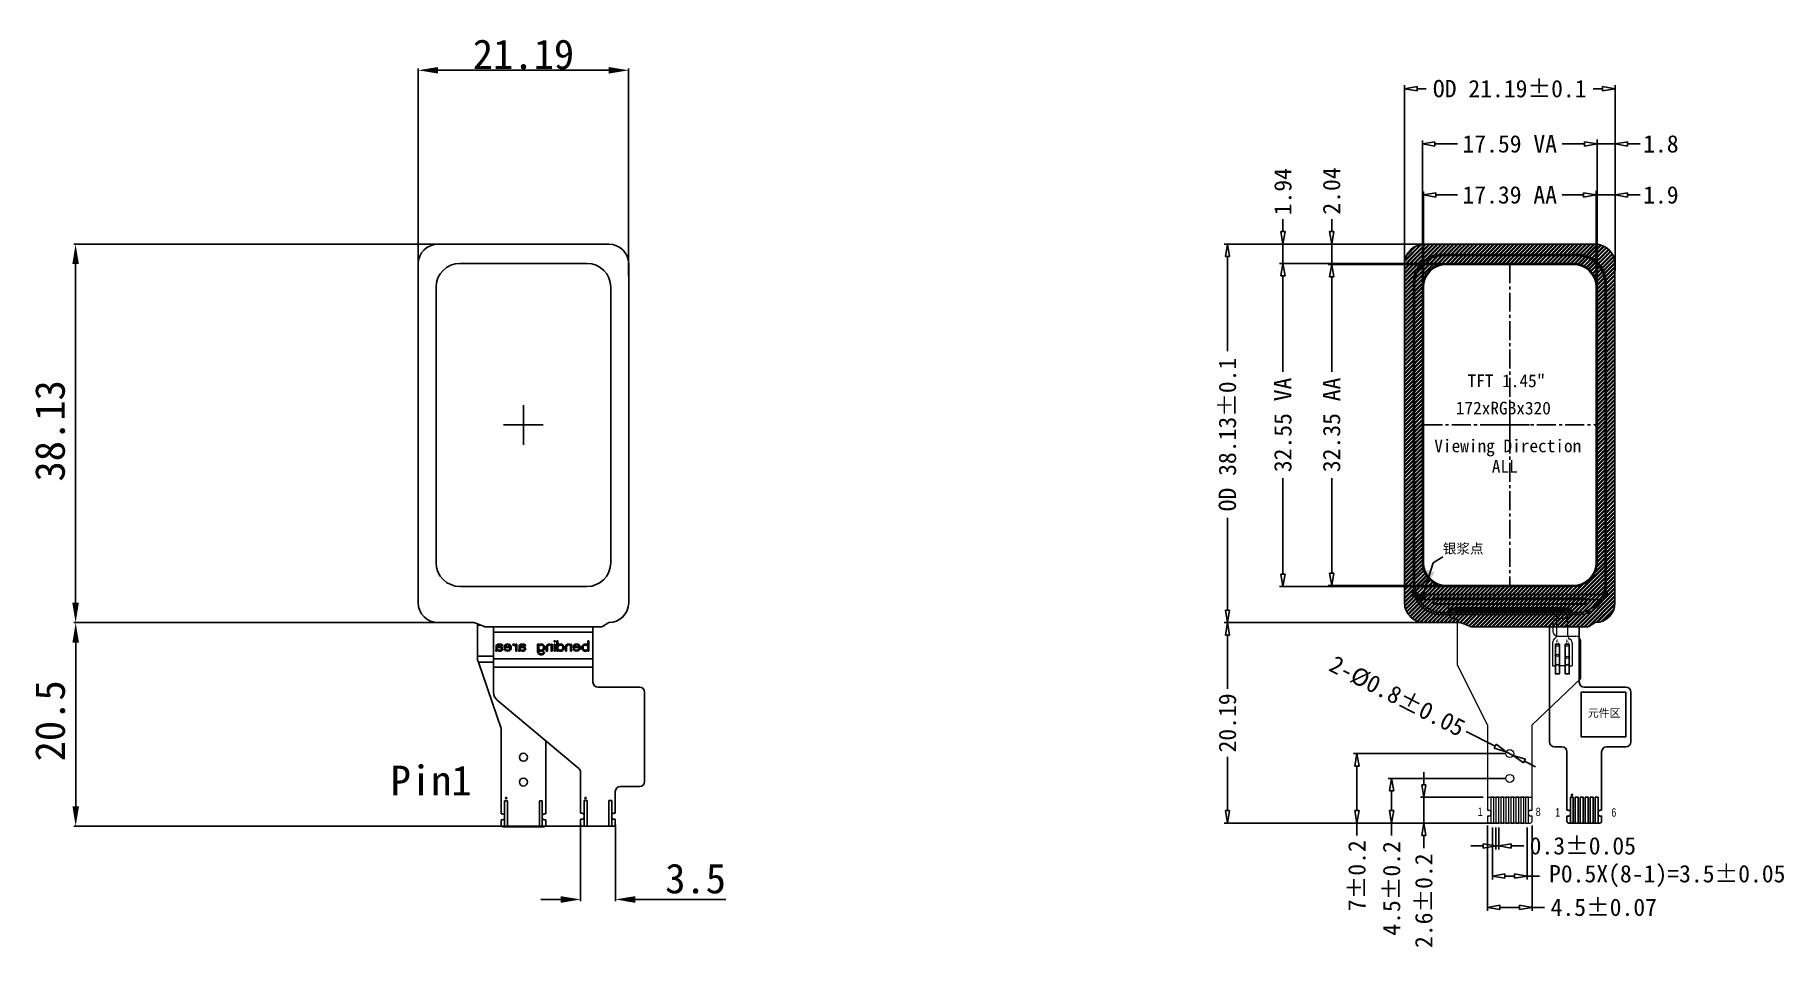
# Model space of a CAD drawing. Header units: millimetres. Extents: x 964 to 1529, y -57 to 99.
# Drawn here: x 964.3 to 1140.5, y 3.1 to 94.9 of the extents above; entities that cross this region are included whole.
import ezdxf

# ---------------------------------------------------------------- set-up
doc = ezdxf.new("R2010")
doc.units = ezdxf.units.MM
doc.linetypes.add('CENTER2', pattern=[28.575, 19.05, -3.175, 3.175, -3.175])
for name, color, linetype in [('5剖面线层', 2, 'Continuous'), ('B_M.drawing', 7, 'Continuous'), ('DIM', 3, 'Continuous'), ('DRW0005_DXF_DIMENSION', 7, 'Continuous'), ('DRW0005_DXF_TEXT', 7, 'Continuous'), ('FPC', 30, 'Continuous'), ('GATE.drawing', 2, 'Continuous'), ('ITO', 3, 'Continuous'), ('ITO.drawing', 6, 'Continuous'), ('L127.drawing', 1, 'Continuous'), ('L34.drawing', 2, 'Continuous'), ('L63', 40, 'Continuous'), ('L9', 4, 'Continuous'), ('LAYOUT.drawing', 1, 'Continuous'), ('LCM-0147INCHDXF_CONTINUOUS_LINE', 7, 'Continuous'), ('LCM-FPC_DXF_CONTINUOUS_LINE', 7, 'Continuous'), ('OUTLINE.drawing', 3, 'Continuous'), ('TXT', 6, 'Continuous')]:
    doc.layers.add(name, color=color, linetype=linetype)
doc.layers.add('BLU', color=2, linetype='Continuous', lineweight=5)
doc.styles.add('11111', font='simhei.ttf')
doc.styles.add('RD', font='', dxfattribs={"width": 0.8, "height": 1.8})
doc.styles.get("Standard").update_dxf_attribs({"font": 'SimSun.ttf'})
doc.styles.add('宋体', font='SimSun.ttf')
doc.styles.get('RD').set_extended_font_data('PMingLiU')
doc.dimstyles.new('1206', dxfattribs={"dimtxt": 2.5, "dimasz": 1.8, "dimexe": 0.5, "dimexo": 0.625, "dimtad": 0, "dimzin": 9, "dimdsep": 46, "dimtxsty": 'Standard', "dimcen": 2.5, "dimazin": 0, "dimtfac": 1, "dimtmove": 0, "dimatfit": 3, "dimfxl": 1, "dimtolj": 1, "dimarcsym": 0})
doc.dimstyles.new('DIMSTYLE_1', dxfattribs={"dimtxt": 3, "dimasz": 2, "dimexe": 0.18, "dimexo": 0.0625, "dimgap": 0.09, "dimtad": 1, "dimdsep": 46, "dimtxsty": 'Standard', "dimcen": 0.09, "dimadec": 0, "dimazin": 0, "dimtfac": 1, "dimtofl": 0, "dimtmove": 0, "dimatfit": 3, "dimfxl": 1, "dimtolj": 1, "dimarcsym": 0})
doc.dimstyles.new('ISO-25', dxfattribs={"dimtxt": 2.5, "dimasz": 2.5, "dimexe": 1.25, "dimexo": 0.625, "dimtad": 1, "dimtxsty": 'Standard', "dimcen": 2.5, "dimadec": 0, "dimazin": 0, "dimtfac": 1, "dimtmove": 0, "dimatfit": 3, "dimfxl": 1, "dimarcsym": 0})

msp = doc.modelspace()

# ---------------------------------------------------------------- texts
at = {"insert": (1106.10893, 43.68983), "char_height": 1, "width": 6.9282466, "attachment_point": 1, "style": '11111'}
msp.add_mtext('银浆点', dxfattribs=at)
at = {"layer": 'BLU', "color": 7, "lineweight": 5, "style": '宋体'}
for s, p in [('A', (1117.4594, 33.64714)), ('K', (1118.48965, 33.64443))]:
    msp.add_text(s, height=0.4066, dxfattribs=at).set_placement(p)
at = {"layer": 'DIM', "ltscale": 0.5, "insert": (1120.70941, 27.02937), "char_height": 0.8, "width": 4.6849326, "attachment_point": 1, "style": '宋体'}
msp.add_mtext('元件区', dxfattribs=at)
at = {"layer": 'DRW0005_DXF_TEXT', "color": 2, "linetype": 'Continuous', "insert": (1000.14637, 21.32711), "char_height": 3, "width": 8.3247232, "attachment_point": 1, "line_spacing_factor": 0.9}
msp.add_mtext('Pin1', dxfattribs=at)
at = {"layer": 'FPC', "color": 1, "style": 'RD', "width": 0.8}
for s, p in [('1', (1117.42715, 16.20464)), ('6', (1123.07599, 16.18843))]:
    msp.add_text(s, height=0.8467, dxfattribs=at).set_placement(p)
at = {"layer": 'FPC', "color": 1, "char_height": 0.8467, "attachment_point": 2, "style": 'RD'}
for s, insert in [('1', (1109.86345, 17.09514)), ('8', (1115.70818, 17.09514))]:
    msp.add_mtext(s, dxfattribs=dict(at, insert=insert))
at = {"layer": 'TXT', "color": 3, "style": '宋体'}
for s, p in [('TFT 1.45" ', (1108.59129, 59.45214)), ('172xRGBx320', (1107.40516, 56.70461)), ('Viewing Direction', (1105.2432, 52.8991)), ('ALL', (1111.03778, 50.82873))]:
    msp.add_text(s, height=1.28, dxfattribs=at).set_placement(p)

# ---------------------------------------------------------------- blocks, each defined once
blk = doc.blocks.new('_ClosedBlank')
at = {"color": 0, "linetype": 'ByBlock', "lineweight": -2}
for p, q in [((-1, 0.17), (0, 0)), ((-1, 0.17), (-1, -0.17)), ((0, 0), (-1, -0.17))]:
    blk.add_line(p, q, dxfattribs=at)
blk = doc.blocks.new('*D83')
at = {"layer": 'Defpoints', "color": 0, "ltscale": 3, "transparency": 16777216}
for p in [(1123.44, 89.51), (1102.25, 71.24), (1123.44, 70.76)]:
    blk.add_point(p, dxfattribs=at)
at = {"layer": 'DIM', "lineweight": -2, "ltscale": 3, "transparency": 16777216}
for p, q in [((1102.25, 71.68), (1102.25, 89.86)), ((1123.44, 71.2), (1123.44, 89.86)), ((1103.51, 89.51), (1104.44, 89.51)), ((1122.18, 89.51), (1121.24, 89.51))]:
    blk.add_line(p, q, dxfattribs=at)
at = {"layer": 'DIM', "lineweight": -2, "ltscale": 3, "transparency": 16777216, "xscale": 1.26, "yscale": 1.26, "zscale": 1.26, "rotation": 180}
blk.add_blockref('_ClosedBlank', (1102.25, 89.51), dxfattribs=at)
at = {"layer": 'DIM', "lineweight": -2, "ltscale": 3, "transparency": 16777216, "xscale": 1.26, "yscale": 1.26, "zscale": 1.26}
blk.add_blockref('_ClosedBlank', (1123.44, 89.51), dxfattribs=at)
at = {"layer": 'DIM', "ltscale": 3, "transparency": 16777216, "insert": (1112.84, 89.51), "char_height": 1.75, "attachment_point": 5}
blk.add_mtext('\\A1;OD 21.19%%P0.1', dxfattribs=at)
blk = doc.blocks.new('*D84')
at = {"layer": 'Defpoints', "color": 0, "ltscale": 3, "transparency": 16777216}
for p in [(1105.78, 73.86), (1084.42, 35.73), (1105.78, 35.73)]:
    blk.add_point(p, dxfattribs=at)
at = {"layer": 'DIM', "lineweight": -2, "ltscale": 3, "transparency": 16777216}
for p, q in [((1105.34, 73.86), (1084.07, 73.86)), ((1084.42, 72.6), (1084.42, 63.08)), ((1084.42, 36.99), (1084.42, 46.28)), ((1105.34, 35.73), (1084.07, 35.73))]:
    blk.add_line(p, q, dxfattribs=at)
at = {"layer": 'DIM', "lineweight": -2, "ltscale": 3, "transparency": 16777216, "xscale": 1.26, "yscale": 1.26, "zscale": 1.26}
for p, rotation in [((1084.42, 73.86), 90), ((1084.42, 35.73), 270)]:
    blk.add_blockref('_ClosedBlank', p, dxfattribs=dict(at, rotation=rotation))
at = {"layer": 'DIM', "ltscale": 3, "transparency": 16777216, "insert": (1084.42, 54.68), "char_height": 1.75, "attachment_point": 5, "rotation": 90}
blk.add_mtext('\\A1;OD 38.13%%P0.1', dxfattribs=at)
blk = doc.blocks.new('ic_GC')
at = {"layer": 'B_M.drawing'}
blk.add_lwpolyline([(-7.65, -0.29), (-7.65, 0.29), (7.65, 0.29), (7.65, 0.2855), (7.6455, 0.2855), (7.643, 0.288), (-7.643, 0.288), (-7.648, 0.283), (-7.648, -0.283), (-7.643, -0.288), (7.643, -0.288), (7.648, -0.283), (7.648, 0.283), (7.6455, 0.2855), (7.65, 0.2855), (7.65, -0.29), (-7.65, -0.29)], close=True, dxfattribs=at)
blk = doc.blocks.new('ic_mark_r')
at = {"layer": '5剖面线层'}
h = blk.add_hatch(color=3, dxfattribs=at)
h.dxf.hatch_style = 1
h.paths.add_polyline_path([(0.045, 0.02495), (0.045, 0.00505), (0.015, 0.00505), (0.015, -0.02495), (-0.015, -0.02495), (-0.015, 0.00505), (-0.045, 0.00505), (-0.045, 0.02495)])
h.paths.add_polyline_path([(0.025, -0.02495), (0.045, -0.02495), (0.045, -0.00495), (0.025, -0.00495)])
at = {"layer": 'OUTLINE.drawing'}
for points in [[(0.045, 0.02495), (0.045, 0.00505), (0.015, 0.00505), (0.015, -0.02495), (-0.015, -0.02495), (-0.015, 0.00505), (-0.045, 0.00505), (-0.045, 0.02495), (0.045, 0.02495)], [(0.025, -0.02495), (0.045, -0.02495), (0.045, -0.00495), (0.025, -0.00495), (0.025, -0.02495)]]:
    blk.add_lwpolyline(points, close=True, dxfattribs=at)
blk = doc.blocks.new('ic_89v3_spec_out_line')
at = {"layer": 'L127.drawing'}
blk.add_lwpolyline([(-7.6775, -0.2565), (7.6775, -0.2565), (7.6775, 0.2565), (-7.6775, 0.2565), (-7.6775, -0.2565)], close=True, dxfattribs=at)
blk.add_lwpolyline([(-7.6775, -0.2565), (7.6775, -0.2565), (7.6775, 0.2565), (-7.6775, 0.2565), (-7.6775, -0.2565)], close=True, dxfattribs=at)
blk.add_lwpolyline([(-7.6775, -0.2565), (7.6775, -0.2565), (7.6775, 0.2565), (-7.6775, 0.2565), (-7.6775, -0.2565)], close=True, dxfattribs=at)
blk = doc.blocks.new('ALIGN_R')
at = {"layer": 'L34.drawing'}
for points in [[(0.045, 0.0199), (0.045, 0), (0.015, 0), (0.015, -0.03), (-0.015, -0.03), (-0.015, 0), (-0.045, 0), (-0.045, 0.0199), (0.045, 0.0199)], [(0.025, -0.03), (0.045, -0.03), (0.045, -0.01), (0.025, -0.01), (0.025, -0.03)]]:
    blk.add_lwpolyline(points, close=True, dxfattribs=at)
blk = doc.blocks.new('ic_89v3_spec_pad_location')
for name, p in [('ic_89v3_spec_out_line', (0, 0)), ('ALIGN_R', (7.48, 0.2265))]:
    blk.add_blockref(name, p)
blk = doc.blocks.new('ic_all')
at = {"xscale": -1}
for name, p in [('ic_89v3_spec_pad_location', (-0.71194, -0.08795)), ('ic_GC', (-0.71194, -0.08845)), ('ic_mark_r', (-8.19194, 0.1335))]:
    blk.add_blockref(name, p, dxfattribs=at)
blk.add_blockref('ic_mark_r', (6.76806, 0.1335))
blk = doc.blocks.new('ALIGN_CF_PANEL')
at = {"layer": 'L63'}
blk.add_lwpolyline([(-0.2, -0.2), (-0.2, 0.2), (0.2, 0.2), (0.2, -0.2), (-0.2, -0.2)], close=True, dxfattribs=at)
at = {"layer": 'L9'}
for points in [[(-0.2, 0.02), (-0.2, 0.2), (-0.02, 0.2), (-0.02, 0.02), (-0.2, 0.02)], [(0.02, 0.02), (0.02, 0.2), (0.2, 0.2), (0.2, 0.02), (0.02, 0.02)], [(-0.2, -0.2), (-0.2, -0.02), (-0.02, -0.02), (-0.02, -0.2), (-0.2, -0.2)], [(0.02, -0.2), (0.02, -0.02), (0.2, -0.02), (0.2, -0.2), (0.02, -0.2)]]:
    blk.add_lwpolyline(points, close=True, dxfattribs=at)
blk = doc.blocks.new('45yywersdf')
at = {"layer": '5剖面线层'}
h = blk.add_hatch(color=2, dxfattribs=at)
h.dxf.hatch_style = 1
h.paths.add_polyline_path([(1837.38, -2727.35), (1837.38, -2727.36), (1837.38, -2727.36), (1837.39, -2727.37), (1837.39, -2727.38), (1837.39, -2727.39), (1837.4, -2727.39), (1837.4, -2727.4), (1837.4, -2727.41), (1837.41, -2727.42), (1837.41, -2727.42), (1837.41, -2727.43), (1837.42, -2727.44), (1837.42, -2727.45), (1837.42, -2727.45), (1837.43, -2727.46), (1837.43, -2727.47), (1837.43, -2727.48), (1837.44, -2727.48), (1837.44, -2727.49), (1837.44, -2727.5), (1837.45, -2727.51), (1837.45, -2727.51), (1837.46, -2727.52), (1837.46, -2727.54), (1837.47, -2727.54), (1837.47, -2727.55), (1837.47, -2727.56), (1837.48, -2727.57), (1837.48, -2727.57), (1837.49, -2727.58), (1837.49, -2727.59), (1837.49, -2727.6), (1837.5, -2727.6), (1837.5, -2727.61), (1837.51, -2727.62), (1837.51, -2727.62), (1837.51, -2727.63), (1837.52, -2727.64), (1837.52, -2727.65), (1837.53, -2727.65), (1837.53, -2727.66), (1837.53, -2727.67), (1837.54, -2727.67), (1837.54, -2727.68), (1837.55, -2727.69), (1837.55, -2727.7), (1837.55, -2727.7), (1837.56, -2727.71), (1837.56, -2727.72), (1837.57, -2727.72), (1837.57, -2727.73), (1837.58, -2727.74), (1837.58, -2727.75), (1837.58, -2727.75), (1837.59, -2727.76), (1837.59, -2727.77), (1837.6, -2727.77), (1837.6, -2727.78), (1837.61, -2727.79), (1837.61, -2727.8), (1837.62, -2727.8), (1837.62, -2727.81), (1837.62, -2727.82), (1837.63, -2727.82), (1837.63, -2727.83), (1837.64, -2727.84), (1837.64, -2727.84), (1837.65, -2727.85), (1838, -2727.85), (1838, -2727.35)])
at = {"layer": 'GATE.drawing', "color": 2}
blk.add_lwpolyline([(1837.38, -2727.35), (1837.38, -2727.36), (1837.38, -2727.36), (1837.39, -2727.37), (1837.39, -2727.38), (1837.39, -2727.39), (1837.4, -2727.39), (1837.4, -2727.4), (1837.4, -2727.41), (1837.41, -2727.42), (1837.41, -2727.42), (1837.41, -2727.43), (1837.42, -2727.44), (1837.42, -2727.45), (1837.42, -2727.45), (1837.43, -2727.46), (1837.43, -2727.47), (1837.43, -2727.48), (1837.44, -2727.48), (1837.44, -2727.49), (1837.44, -2727.5), (1837.45, -2727.51), (1837.45, -2727.51), (1837.46, -2727.52), (1837.46, -2727.54), (1837.47, -2727.54), (1837.47, -2727.55), (1837.47, -2727.56), (1837.48, -2727.57), (1837.48, -2727.57), (1837.49, -2727.58), (1837.49, -2727.59), (1837.49, -2727.6), (1837.5, -2727.6), (1837.5, -2727.61), (1837.51, -2727.62), (1837.51, -2727.62), (1837.51, -2727.63), (1837.52, -2727.64), (1837.52, -2727.65), (1837.53, -2727.65), (1837.53, -2727.66), (1837.53, -2727.67), (1837.54, -2727.67), (1837.54, -2727.68), (1837.55, -2727.69), (1837.55, -2727.7), (1837.55, -2727.7), (1837.56, -2727.71), (1837.56, -2727.72), (1837.57, -2727.72), (1837.57, -2727.73), (1837.58, -2727.74), (1837.58, -2727.75), (1837.58, -2727.75), (1837.59, -2727.76), (1837.59, -2727.77), (1837.6, -2727.77), (1837.6, -2727.78), (1837.61, -2727.79), (1837.61, -2727.8), (1837.62, -2727.8), (1837.62, -2727.81), (1837.62, -2727.82), (1837.63, -2727.82), (1837.63, -2727.83), (1837.64, -2727.84), (1837.64, -2727.84), (1837.65, -2727.85), (1838, -2727.85), (1838, -2727.35), (1837.38, -2727.35)], close=True, dxfattribs=at)
at = {"layer": 'ITO.drawing', "color": 2}
blk.add_lwpolyline([(1837.9, -2727.35), (1837.38, -2727.35), (1837.38, -2727.35), (1837.38, -2727.36), (1837.38, -2727.36), (1837.39, -2727.37), (1837.39, -2727.38), (1837.39, -2727.39), (1837.4, -2727.39), (1837.4, -2727.4), (1837.4, -2727.41), (1837.41, -2727.42), (1837.41, -2727.42), (1837.41, -2727.43), (1837.42, -2727.44), (1837.42, -2727.45), (1837.42, -2727.45), (1837.43, -2727.46), (1837.43, -2727.47), (1837.43, -2727.48), (1837.44, -2727.48), (1837.44, -2727.49), (1837.44, -2727.5), (1837.45, -2727.51), (1837.45, -2727.51), (1837.46, -2727.52), (1837.46, -2727.54), (1837.47, -2727.54), (1837.47, -2727.55), (1837.47, -2727.56), (1837.48, -2727.57), (1837.48, -2727.57), (1837.49, -2727.58), (1837.49, -2727.59), (1837.49, -2727.6), (1837.5, -2727.6), (1837.5, -2727.61), (1837.51, -2727.62), (1837.51, -2727.62), (1837.51, -2727.63), (1837.52, -2727.64), (1837.52, -2727.65), (1837.53, -2727.65), (1837.53, -2727.66), (1837.53, -2727.67), (1837.54, -2727.67), (1837.54, -2727.68), (1837.55, -2727.69), (1837.55, -2727.7), (1837.55, -2727.7), (1837.56, -2727.71), (1837.56, -2727.72), (1837.57, -2727.72), (1837.57, -2727.73), (1837.58, -2727.74), (1837.58, -2727.75), (1837.58, -2727.75), (1837.59, -2727.76), (1837.59, -2727.77), (1837.6, -2727.77), (1837.6, -2727.78), (1837.61, -2727.79), (1837.61, -2727.8), (1837.62, -2727.8), (1837.62, -2727.81), (1837.62, -2727.82), (1837.63, -2727.82), (1837.63, -2727.83), (1837.64, -2727.84), (1837.64, -2727.84), (1837.65, -2727.85), (1838, -2727.85), (1838, -2727.35), (1837.9, -2727.35)], close=True, dxfattribs=at)
at = {"layer": 'LAYOUT.drawing', "color": 2}
for p, q in [((1853.37, -2693.2), (1839.88, -2693.2)), ((1853.37, -2693.2), (1839.88, -2693.2)), ((1837.03, -2696.05), (1837.03, -2726.33)), ((1837.03, -2696.05), (1837.03, -2726.33)), ((1856.22, -2726.33), (1856.22, -2696.05)), ((1856.22, -2726.33), (1856.22, -2696.05)), ((1837.22, -2727.35), (1856.03, -2727.35)), ((1839.88, -2729.18), (1853.37, -2729.18))]:
    blk.add_line(p, q, dxfattribs=at)
for centre, start, end in [((1839.88, -2696.05), 90, 180), ((1853.37, -2696.05), 0, 90), ((1839.88, -2726.33), 180, 270), ((1853.37, -2726.33), 270, 0)]:
    blk.add_arc(centre, 2.85, start, end, dxfattribs=at)
at = {"layer": 'OUTLINE.drawing', "color": 2}
for p, q in [((1853.02, -2694.1), (1840.23, -2694.1)), ((1837.93, -2696.4), (1837.93, -2724.15)), ((1855.32, -2724.15), (1855.32, -2696.4)), ((1840.23, -2726.45), (1853.02, -2726.45))]:
    blk.add_line(p, q, dxfattribs=at)
for centre, start, end in [((1840.23, -2696.4), 90, 180), ((1853.02, -2696.4), 0, 90), ((1840.23, -2724.15), 180, 270), ((1853.02, -2724.15), 270, 0)]:
    blk.add_arc(centre, 2.3, start, end, dxfattribs=at)
at = {"color": 2}
for name, p in [('ALIGN_CF_PANEL', (1837.03, -2727.35)), ('ic_all', (1847.33, -2727.94)), ('ALIGN_CF_PANEL', (1856.22, -2727.35))]:
    blk.add_blockref(name, p, dxfattribs=at)
at = {"color": 2, "linetype": 'Continuous', "insert": (1837.57, -2727.45), "char_height": 0.2, "attachment_point": 1}
blk.add_mtext('\\fAcadEref|b0|i0|c134|p0;\\C6;Ag', dxfattribs=at)
blk = doc.blocks.new('*D86')
at = {"layer": 'Defpoints', "color": 0, "ltscale": 3, "transparency": 16777216}
for p in [(1121.54, 78.81), (1104.15, 69.52), (1121.54, 69.52)]:
    blk.add_point(p, dxfattribs=at)
at = {"layer": 'DIM', "lineweight": -2, "ltscale": 3, "transparency": 16777216}
for p, q in [((1104.15, 69.96), (1104.15, 79.16)), ((1105.41, 78.81), (1107.57, 78.81)), ((1120.28, 78.81), (1118.12, 78.81)), ((1121.54, 69.96), (1121.54, 79.16))]:
    blk.add_line(p, q, dxfattribs=at)
at = {"layer": 'DIM', "lineweight": -2, "ltscale": 3, "transparency": 16777216, "xscale": 1.26, "yscale": 1.26, "zscale": 1.26, "rotation": 180}
blk.add_blockref('_ClosedBlank', (1104.15, 78.81), dxfattribs=at)
at = {"layer": 'DIM', "lineweight": -2, "ltscale": 3, "transparency": 16777216, "xscale": 1.26, "yscale": 1.26, "zscale": 1.26}
blk.add_blockref('_ClosedBlank', (1121.54, 78.81), dxfattribs=at)
at = {"layer": 'DIM', "ltscale": 3, "transparency": 16777216, "insert": (1112.84, 78.81), "char_height": 1.75, "attachment_point": 5}
blk.add_mtext('\\A1;17.39 AA', dxfattribs=at)
blk = doc.blocks.new('*D87')
at = {"layer": 'Defpoints', "color": 0, "ltscale": 3, "transparency": 16777216}
for p in [(1106.45, 71.82), (1094.91, 39.47), (1106.45, 39.47)]:
    blk.add_point(p, dxfattribs=at)
at = {"layer": 'DIM', "lineweight": -2, "ltscale": 3, "transparency": 16777216}
for p, q in [((1106.01, 71.82), (1094.56, 71.82)), ((1094.91, 70.56), (1094.91, 60.99)), ((1094.91, 40.73), (1094.91, 50.3)), ((1106.01, 39.47), (1094.56, 39.47))]:
    blk.add_line(p, q, dxfattribs=at)
at = {"layer": 'DIM', "lineweight": -2, "ltscale": 3, "transparency": 16777216, "xscale": 1.26, "yscale": 1.26, "zscale": 1.26}
for p, rotation in [((1094.91, 71.82), 90), ((1094.91, 39.47), 270)]:
    blk.add_blockref('_ClosedBlank', p, dxfattribs=dict(at, rotation=rotation))
at = {"layer": 'DIM', "ltscale": 3, "transparency": 16777216, "insert": (1094.91, 55.65), "char_height": 1.75, "attachment_point": 5, "rotation": 90}
blk.add_mtext('\\A1;32.35 AA', dxfattribs=at)
blk = doc.blocks.new('*D93')
at = {"layer": 'Defpoints', "color": 0, "ltscale": 3, "transparency": 16777216}
for p in [(1111.44, 15.54), (1111.74, 15.54), (1111.74, 13.24)]:
    blk.add_point(p, dxfattribs=at)
at = {"layer": 'DIM', "lineweight": -2, "ltscale": 3, "transparency": 16777216}
for p, q in [((1111.44, 15.1), (1111.44, 12.89)), ((1111.74, 15.1), (1111.74, 12.89)), ((1110.18, 13.24), (1108.92, 13.24)), ((1111.44, 13.24), (1111.74, 13.24)), ((1113, 13.24), (1114.26, 13.24))]:
    blk.add_line(p, q, dxfattribs=at)
at = {"layer": 'DIM', "lineweight": -2, "ltscale": 3, "transparency": 16777216, "xscale": 1.26, "yscale": 1.26, "zscale": 1.26}
blk.add_blockref('_ClosedBlank', (1111.44, 13.24), dxfattribs=at)
at = {"layer": 'DIM', "lineweight": -2, "ltscale": 3, "transparency": 16777216, "xscale": 1.26, "yscale": 1.26, "zscale": 1.26, "rotation": 180}
blk.add_blockref('_ClosedBlank', (1111.74, 13.24), dxfattribs=at)
at = {"layer": 'DIM', "ltscale": 3, "transparency": 16777216, "insert": (1120.2, 13.24), "char_height": 1.75, "attachment_point": 5}
blk.add_mtext('\\A1;0.3%%P0.05', dxfattribs=at)
blk = doc.blocks.new('*D94')
at = {"layer": 'Defpoints', "color": 0, "ltscale": 3, "transparency": 16777216}
for p in [(1111.09, 15.54), (1114.59, 15.54), (1114.59, 10.21)]:
    blk.add_point(p, dxfattribs=at)
at = {"layer": 'DIM', "lineweight": -2, "ltscale": 3, "transparency": 16777216}
for p, q in [((1111.09, 15.1), (1111.09, 9.86)), ((1114.59, 15.1), (1114.59, 9.86)), ((1112.35, 10.21), (1113.33, 10.21)), ((1114.59, 10.21), (1115.85, 10.21))]:
    blk.add_line(p, q, dxfattribs=at)
at = {"layer": 'DIM', "lineweight": -2, "ltscale": 3, "transparency": 16777216, "xscale": 1.26, "yscale": 1.26, "zscale": 1.26, "rotation": 180}
blk.add_blockref('_ClosedBlank', (1111.09, 10.21), dxfattribs=at)
at = {"layer": 'DIM', "lineweight": -2, "ltscale": 3, "transparency": 16777216, "xscale": 1.26, "yscale": 1.26, "zscale": 1.26}
blk.add_blockref('_ClosedBlank', (1114.59, 10.21), dxfattribs=at)
at = {"layer": 'DIM', "ltscale": 3, "transparency": 16777216, "insert": (1128.7, 10.21), "char_height": 1.75, "attachment_point": 5}
blk.add_mtext('\\A1;P0.5X(8-1)=3.5%%P0.05', dxfattribs=at)
blk = doc.blocks.new('*D95')
at = {"layer": 'Defpoints', "color": 0, "ltscale": 3, "transparency": 16777216}
for p in [(1110.59, 15.74), (1115.09, 15.74), (1110.59, 7.05)]:
    blk.add_point(p, dxfattribs=at)
at = {"layer": 'DIM', "lineweight": -2, "ltscale": 3, "transparency": 16777216}
for p, q in [((1110.59, 15.3), (1110.59, 6.7)), ((1115.09, 15.3), (1115.09, 6.7)), ((1111.85, 7.05), (1113.83, 7.05)), ((1115.09, 7.05), (1116.35, 7.05))]:
    blk.add_line(p, q, dxfattribs=at)
at = {"layer": 'DIM', "lineweight": -2, "ltscale": 3, "transparency": 16777216, "xscale": 1.26, "yscale": 1.26, "zscale": 1.26, "rotation": 180}
blk.add_blockref('_ClosedBlank', (1110.59, 7.05), dxfattribs=at)
at = {"layer": 'DIM', "lineweight": -2, "ltscale": 3, "transparency": 16777216, "xscale": 1.26, "yscale": 1.26, "zscale": 1.26}
blk.add_blockref('_ClosedBlank', (1115.09, 7.05), dxfattribs=at)
at = {"layer": 'DIM', "ltscale": 3, "transparency": 16777216, "insert": (1122.31, 7.05), "char_height": 1.75, "attachment_point": 5}
blk.add_mtext('\\A1;4.5%%P0.07', dxfattribs=at)
blk = doc.blocks.new('*D96')
at = {"layer": 'Defpoints', "color": 0, "ltscale": 3, "transparency": 16777216}
for p in [(1112.49, 22.72), (1113.2, 22.36)]:
    blk.add_point(p, dxfattribs=at)
at = {"layer": 'DIM', "lineweight": -2, "ltscale": 3, "transparency": 16777216}
for p, q in [((1108.46, 24.78), (1111.36, 23.29)), ((1113.2, 22.36), (1112.49, 22.72)), ((1114.32, 21.79), (1115.44, 21.21))]:
    blk.add_line(p, q, dxfattribs=at)
at = {"layer": 'DIM', "lineweight": -2, "ltscale": 3, "transparency": 16777216, "xscale": 1.26, "yscale": 1.26, "zscale": 1.26}
for p, rotation in [((1112.49, 22.72), 332.9795992617745), ((1113.2, 22.36), 152.9795992617745)]:
    blk.add_blockref('_ClosedBlank', p, dxfattribs=dict(at, rotation=rotation))
at = {"layer": 'DIM', "ltscale": 3, "transparency": 16777216, "insert": (1101.5, 28.32), "char_height": 1.75, "attachment_point": 5, "rotation": 332.9796}
blk.add_mtext('\\A1;2-%%C0.8%%P0.05', dxfattribs=at)
blk = doc.blocks.new('*D97')
at = {"layer": 'Defpoints', "color": 0, "ltscale": 3, "transparency": 16777216}
for p in [(1112.84, 20.04), (1100.95, 15.54), (1110.79, 15.54)]:
    blk.add_point(p, dxfattribs=at)
at = {"layer": 'DIM', "lineweight": -2, "ltscale": 3, "transparency": 16777216}
for p, q in [((1112.41, 20.04), (1100.6, 20.04)), ((1100.95, 18.78), (1100.95, 16.8)), ((1110.36, 15.54), (1100.6, 15.54)), ((1100.95, 15.54), (1100.95, 14.28))]:
    blk.add_line(p, q, dxfattribs=at)
at = {"layer": 'DIM', "lineweight": -2, "ltscale": 3, "transparency": 16777216, "xscale": 1.26, "yscale": 1.26, "zscale": 1.26}
for p, rotation in [((1100.95, 20.04), 90), ((1100.95, 15.54), 270)]:
    blk.add_blockref('_ClosedBlank', p, dxfattribs=dict(at, rotation=rotation))
at = {"layer": 'DIM', "ltscale": 3, "transparency": 16777216, "insert": (1100.95, 8.96), "char_height": 1.75, "attachment_point": 5, "rotation": 90}
blk.add_mtext('\\A1;4.5%%P0.2', dxfattribs=at)
blk = doc.blocks.new('*D98')
at = {"layer": 'Defpoints', "color": 0, "ltscale": 3, "transparency": 16777216}
for p in [(1110.59, 18.14), (1104.19, 15.54), (1111.19, 15.54)]:
    blk.add_point(p, dxfattribs=at)
at = {"layer": 'DIM', "lineweight": -2, "ltscale": 3, "transparency": 16777216}
for p, q in [((1104.19, 19.4), (1104.19, 20.66)), ((1110.16, 18.14), (1103.84, 18.14)), ((1104.19, 18.14), (1104.19, 15.54)), ((1110.76, 15.54), (1103.84, 15.54)), ((1104.19, 14.28), (1104.19, 13.02))]:
    blk.add_line(p, q, dxfattribs=at)
at = {"layer": 'DIM', "lineweight": -2, "ltscale": 3, "transparency": 16777216, "xscale": 1.26, "yscale": 1.26, "zscale": 1.26}
for p, rotation in [((1104.19, 18.14), 270), ((1104.19, 15.54), 90)]:
    blk.add_blockref('_ClosedBlank', p, dxfattribs=dict(at, rotation=rotation))
at = {"layer": 'DIM', "ltscale": 3, "transparency": 16777216, "insert": (1104.19, 7.72), "char_height": 1.75, "attachment_point": 5, "rotation": 90}
blk.add_mtext('\\A1;2.6%%P0.2', dxfattribs=at)
blk = doc.blocks.new('*D99')
at = {"layer": 'Defpoints', "color": 0, "ltscale": 3, "transparency": 16777216}
for p in [(1112.84, 22.54), (1097.46, 15.54), (1110.79, 15.54)]:
    blk.add_point(p, dxfattribs=at)
at = {"layer": 'DIM', "lineweight": -2, "ltscale": 3, "transparency": 16777216}
for p, q in [((1112.41, 22.54), (1097.11, 22.54)), ((1097.46, 21.28), (1097.46, 16.8)), ((1110.36, 15.54), (1097.11, 15.54)), ((1097.46, 15.54), (1097.46, 14.28))]:
    blk.add_line(p, q, dxfattribs=at)
at = {"layer": 'DIM', "lineweight": -2, "ltscale": 3, "transparency": 16777216, "xscale": 1.26, "yscale": 1.26, "zscale": 1.26}
for p, rotation in [((1097.46, 22.54), 90), ((1097.46, 15.54), 270)]:
    blk.add_blockref('_ClosedBlank', p, dxfattribs=dict(at, rotation=rotation))
at = {"layer": 'DIM', "ltscale": 3, "transparency": 16777216, "insert": (1097.46, 10.24), "char_height": 1.75, "attachment_point": 5, "rotation": 90}
blk.add_mtext('\\A1;7%%P0.2', dxfattribs=at)
blk = doc.blocks.new('*D101')
at = {"layer": 'Defpoints', "color": 0, "ltscale": 3, "transparency": 16777216}
for p in [(1104.73, 35.73), (1084.42, 15.54), (1111.94, 15.54)]:
    blk.add_point(p, dxfattribs=at)
at = {"layer": 'DIM', "lineweight": -2, "ltscale": 3, "transparency": 16777216}
for p, q in [((1104.3, 35.73), (1084.07, 35.73)), ((1084.42, 34.47), (1084.42, 29.07)), ((1084.42, 16.8), (1084.42, 22.2)), ((1111.51, 15.54), (1084.07, 15.54))]:
    blk.add_line(p, q, dxfattribs=at)
at = {"layer": 'DIM', "lineweight": -2, "ltscale": 3, "transparency": 16777216, "xscale": 1.26, "yscale": 1.26, "zscale": 1.26}
for p, rotation in [((1084.42, 35.73), 90), ((1084.42, 15.54), 270)]:
    blk.add_blockref('_ClosedBlank', p, dxfattribs=dict(at, rotation=rotation))
at = {"layer": 'DIM', "ltscale": 3, "transparency": 16777216, "insert": (1084.42, 25.63), "char_height": 1.75, "attachment_point": 5, "rotation": 90}
blk.add_mtext('\\A1;20.19', dxfattribs=at)
blk = doc.blocks.new('*D103')
at = {"layer": 'Defpoints', "color": 0, "linetype": 'Continuous', "transparency": 16777216}
for p in [(1005.2, 73.86), (968.43, 35.73), (1005.2, 35.73)]:
    blk.add_point(p, dxfattribs=at)
at = {"layer": 'DRW0005_DXF_DIMENSION', "color": 0, "linetype": 'Continuous', "lineweight": -2, "transparency": 16777216}
for p, q in [((1005.14, 73.86), (968.25, 73.86)), ((968.43, 71.86), (968.43, 37.73)), ((1005.14, 35.73), (968.25, 35.73))]:
    blk.add_line(p, q, dxfattribs=at)
at = {"layer": 'DRW0005_DXF_DIMENSION', "color": 0, "linetype": 'Continuous', "transparency": 16777216}
for points in [[(968.1, 71.86), (968.76, 71.86), (968.43, 73.86)], [(968.1, 37.73), (968.76, 37.73), (968.43, 35.73)]]:
    blk.add_solid(points, dxfattribs=at)
at = {"layer": 'DRW0005_DXF_DIMENSION', "color": 0, "linetype": 'Continuous', "transparency": 16777216, "insert": (964.34, 55.05), "char_height": 3, "width": 12.4871, "attachment_point": 2, "rotation": 90, "line_spacing_factor": 0.9}
blk.add_mtext('\\A1;38.13', dxfattribs=at)
blk = doc.blocks.new('*D104')
at = {"layer": 'Defpoints', "color": 0, "linetype": 'Continuous', "transparency": 16777216}
for p in [(1005.2, 35.73), (968.44, 15.23), (1019.93, 15.23)]:
    blk.add_point(p, dxfattribs=at)
at = {"layer": 'DRW0005_DXF_DIMENSION', "color": 0, "linetype": 'Continuous', "lineweight": -2, "transparency": 16777216}
for p, q in [((1005.14, 35.73), (968.26, 35.73)), ((968.44, 33.73), (968.44, 17.23)), ((1019.86, 15.23), (968.26, 15.23))]:
    blk.add_line(p, q, dxfattribs=at)
at = {"layer": 'DRW0005_DXF_DIMENSION', "color": 0, "linetype": 'Continuous', "transparency": 16777216}
for points in [[(968.11, 33.73), (968.77, 33.73), (968.44, 35.73)], [(968.11, 17.23), (968.77, 17.23), (968.44, 15.23)]]:
    blk.add_solid(points, dxfattribs=at)
at = {"layer": 'DRW0005_DXF_DIMENSION', "color": 0, "linetype": 'Continuous', "transparency": 16777216, "insert": (964.35, 25.84), "char_height": 3, "width": 8.3247, "attachment_point": 2, "rotation": 90, "line_spacing_factor": 0.9}
blk.add_mtext('\\A1;20.5', dxfattribs=at)
blk = doc.blocks.new('*D105')
at = {"layer": 'Defpoints', "color": 0, "linetype": 'Continuous', "transparency": 16777216}
for p in [(1019.28, 15.43), (1022.78, 15.43), (1022.78, 7.85)]:
    blk.add_point(p, dxfattribs=at)
at = {"layer": 'DRW0005_DXF_DIMENSION', "color": 0, "linetype": 'Continuous', "lineweight": -2, "transparency": 16777216}
for p, q in [((1019.28, 15.37), (1019.28, 7.67)), ((1022.78, 15.37), (1022.78, 7.67)), ((1017.28, 7.85), (1015.28, 7.85)), ((1024.78, 7.85), (1033.91, 7.85))]:
    blk.add_line(p, q, dxfattribs=at)
at = {"layer": 'DRW0005_DXF_DIMENSION', "color": 0, "linetype": 'Continuous', "transparency": 16777216}
for points in [[(1017.28, 8.18), (1017.28, 7.51), (1019.28, 7.85)], [(1024.78, 8.18), (1024.78, 7.51), (1022.78, 7.85)]]:
    blk.add_solid(points, dxfattribs=at)
at = {"layer": 'DRW0005_DXF_DIMENSION', "color": 0, "linetype": 'Continuous', "transparency": 16777216, "insert": (1030.86, 9.94), "char_height": 3, "width": 6.2435, "attachment_point": 5, "line_spacing_factor": 0.9}
blk.add_mtext('\\A1;3.5', dxfattribs=at)
blk = doc.blocks.new('*D102')
at = {"layer": 'Defpoints', "color": 0, "linetype": 'Continuous', "transparency": 16777216}
for p in [(1024.12, 91.37), (1002.93, 70.58), (1024.12, 70.58)]:
    blk.add_point(p, dxfattribs=at)
at = {"layer": 'DRW0005_DXF_DIMENSION', "color": 0, "linetype": 'Continuous', "lineweight": -2, "transparency": 16777216}
for p, q in [((1002.93, 70.64), (1002.93, 91.55)), ((1004.93, 91.37), (1022.12, 91.37)), ((1024.12, 70.64), (1024.12, 91.55))]:
    blk.add_line(p, q, dxfattribs=at)
at = {"layer": 'DRW0005_DXF_DIMENSION', "color": 0, "linetype": 'Continuous', "transparency": 16777216}
for points in [[(1004.93, 91.7), (1004.93, 91.04), (1002.93, 91.37)], [(1022.12, 91.7), (1022.12, 91.04), (1024.12, 91.37)]]:
    blk.add_solid(points, dxfattribs=at)
at = {"layer": 'DRW0005_DXF_DIMENSION', "color": 0, "linetype": 'Continuous', "transparency": 16777216, "insert": (1013.53, 92.96), "char_height": 3, "attachment_point": 5}
blk.add_mtext('\\A1;21.19', dxfattribs=at)
blk = doc.blocks.new('*U106')
at = {"layer": 'LCM-0147INCHDXF_CONTINUOUS_LINE', "color": 2, "linetype": 'Continuous'}
blk.add_lwpolyline([(0.15, -1.3), (0.15, 1.3), (-0.15, 1.3), (-0.15, -1.3)], dxfattribs=at)
blk = doc.blocks.new('*U107')
at = {"color": 0, "linetype": 'ByBlock', "lineweight": -2, "transparency": 16777216}
for p in [(0, 0), (0.5, 0), (1, 0), (1.5, 0), (2, 0), (2.5, 0)]:
    blk.add_blockref('*U106', p, dxfattribs=at)
blk = doc.blocks.new('*D108')
at = {"layer": 'Defpoints', "color": 0, "ltscale": 3, "transparency": 16777216}
for p in [(1121.64, 83.95), (1104.05, 69.21), (1121.64, 69.21)]:
    blk.add_point(p, dxfattribs=at)
at = {"layer": 'DIM', "lineweight": -2, "ltscale": 3, "transparency": 16777216}
for p, q in [((1104.05, 69.65), (1104.05, 84.3)), ((1105.31, 83.95), (1107.57, 83.95)), ((1120.38, 83.95), (1118.12, 83.95)), ((1121.64, 69.65), (1121.64, 84.3))]:
    blk.add_line(p, q, dxfattribs=at)
at = {"layer": 'DIM', "lineweight": -2, "ltscale": 3, "transparency": 16777216, "xscale": 1.26, "yscale": 1.26, "zscale": 1.26, "rotation": 180}
blk.add_blockref('_ClosedBlank', (1104.05, 83.95), dxfattribs=at)
at = {"layer": 'DIM', "lineweight": -2, "ltscale": 3, "transparency": 16777216, "xscale": 1.26, "yscale": 1.26, "zscale": 1.26}
blk.add_blockref('_ClosedBlank', (1121.64, 83.95), dxfattribs=at)
at = {"layer": 'DIM', "ltscale": 3, "transparency": 16777216, "insert": (1112.84, 83.95), "char_height": 1.75, "attachment_point": 5}
blk.add_mtext('\\A1;17.59 VA', dxfattribs=at)
blk = doc.blocks.new('*D109')
at = {"layer": 'Defpoints', "color": 0, "ltscale": 3, "transparency": 16777216}
for p in [(1106.67, 71.92), (1090, 39.37), (1106.55, 39.37)]:
    blk.add_point(p, dxfattribs=at)
at = {"layer": 'DIM', "lineweight": -2, "ltscale": 3, "transparency": 16777216}
for p, q in [((1106.23, 71.92), (1089.65, 71.92)), ((1090, 70.66), (1090, 60.99)), ((1090, 40.63), (1090, 50.3)), ((1106.11, 39.37), (1089.65, 39.37))]:
    blk.add_line(p, q, dxfattribs=at)
at = {"layer": 'DIM', "lineweight": -2, "ltscale": 3, "transparency": 16777216, "xscale": 1.26, "yscale": 1.26, "zscale": 1.26}
for p, rotation in [((1090, 71.92), 90), ((1090, 39.37), 270)]:
    blk.add_blockref('_ClosedBlank', p, dxfattribs=dict(at, rotation=rotation))
at = {"layer": 'DIM', "ltscale": 3, "transparency": 16777216, "insert": (1090, 55.65), "char_height": 1.75, "attachment_point": 5, "rotation": 90}
blk.add_mtext('\\A1;32.55 VA', dxfattribs=at)
blk = doc.blocks.new('*D110')
at = {"layer": 'Defpoints', "color": 0, "ltscale": 3, "transparency": 16777216}
for p in [(1121.54, 78.81), (1123.44, 78.81), (1123.44, 78.81)]:
    blk.add_point(p, dxfattribs=at)
at = {"layer": 'DIM', "lineweight": -2, "ltscale": 3, "transparency": 16777216}
for p, q in [((1120.28, 78.81), (1119.02, 78.81)), ((1121.54, 79.24), (1121.54, 79.16)), ((1121.54, 78.81), (1123.44, 78.81)), ((1123.44, 79.24), (1123.44, 79.16)), ((1124.7, 78.81), (1125.96, 78.81))]:
    blk.add_line(p, q, dxfattribs=at)
at = {"layer": 'DIM', "lineweight": -2, "ltscale": 3, "transparency": 16777216, "xscale": 1.26, "yscale": 1.26, "zscale": 1.26}
blk.add_blockref('_ClosedBlank', (1121.54, 78.81), dxfattribs=at)
at = {"layer": 'DIM', "lineweight": -2, "ltscale": 3, "transparency": 16777216, "xscale": 1.26, "yscale": 1.26, "zscale": 1.26, "rotation": 180}
blk.add_blockref('_ClosedBlank', (1123.44, 78.81), dxfattribs=at)
at = {"layer": 'DIM', "ltscale": 3, "transparency": 16777216, "insert": (1128.06, 78.81), "char_height": 1.75, "attachment_point": 5}
blk.add_mtext('\\A1;1.9', dxfattribs=at)
blk = doc.blocks.new('*D111')
at = {"layer": 'Defpoints', "color": 0, "ltscale": 3, "transparency": 16777216}
for p in [(1121.64, 83.95), (1123.44, 83.95), (1123.44, 83.95)]:
    blk.add_point(p, dxfattribs=at)
at = {"layer": 'DIM', "lineweight": -2, "ltscale": 3, "transparency": 16777216}
for p, q in [((1120.38, 83.95), (1119.12, 83.95)), ((1121.64, 84.39), (1121.64, 84.3)), ((1121.64, 83.95), (1123.44, 83.95)), ((1123.44, 84.39), (1123.44, 84.3)), ((1124.7, 83.95), (1125.96, 83.95))]:
    blk.add_line(p, q, dxfattribs=at)
at = {"layer": 'DIM', "lineweight": -2, "ltscale": 3, "transparency": 16777216, "xscale": 1.26, "yscale": 1.26, "zscale": 1.26}
blk.add_blockref('_ClosedBlank', (1121.64, 83.95), dxfattribs=at)
at = {"layer": 'DIM', "lineweight": -2, "ltscale": 3, "transparency": 16777216, "xscale": 1.26, "yscale": 1.26, "zscale": 1.26, "rotation": 180}
blk.add_blockref('_ClosedBlank', (1123.44, 83.95), dxfattribs=at)
at = {"layer": 'DIM', "ltscale": 3, "transparency": 16777216, "insert": (1128.06, 83.95), "char_height": 1.75, "attachment_point": 5}
blk.add_mtext('\\A1;1.8', dxfattribs=at)
blk = doc.blocks.new('*D112')
at = {"layer": 'Defpoints', "color": 0, "ltscale": 3, "transparency": 16777216}
for p in [(1094.91, 73.86), (1094.91, 73.86), (1094.91, 71.82)]:
    blk.add_point(p, dxfattribs=at)
at = {"layer": 'DIM', "lineweight": -2, "ltscale": 3, "transparency": 16777216}
for p, q in [((1094.91, 75.12), (1094.91, 76.38)), ((1094.91, 71.82), (1094.91, 73.86)), ((1095.34, 73.86), (1095.26, 73.86)), ((1094.91, 70.56), (1094.91, 69.3)), ((1095.34, 71.82), (1095.26, 71.82))]:
    blk.add_line(p, q, dxfattribs=at)
at = {"layer": 'DIM', "lineweight": -2, "ltscale": 3, "transparency": 16777216, "xscale": 1.26, "yscale": 1.26, "zscale": 1.26}
for p, rotation in [((1094.91, 73.86), 270), ((1094.91, 71.82), 90)]:
    blk.add_blockref('_ClosedBlank', p, dxfattribs=dict(at, rotation=rotation))
at = {"layer": 'DIM', "ltscale": 3, "transparency": 16777216, "insert": (1094.91, 79.21), "char_height": 1.75, "attachment_point": 5, "rotation": 90}
blk.add_mtext('\\A1;2.04', dxfattribs=at)
blk = doc.blocks.new('*D113')
at = {"layer": 'Defpoints', "color": 0, "ltscale": 3, "transparency": 16777216}
for p in [(1090, 73.86), (1092, 73.86), (1090, 71.92)]:
    blk.add_point(p, dxfattribs=at)
at = {"layer": 'DIM', "lineweight": -2, "ltscale": 3, "transparency": 16777216}
for p, q in [((1090, 75.12), (1090, 76.38)), ((1091.57, 73.86), (1089.65, 73.86)), ((1090, 71.92), (1090, 73.86)), ((1090, 70.66), (1090, 69.4)), ((1090.43, 71.92), (1090.35, 71.92))]:
    blk.add_line(p, q, dxfattribs=at)
at = {"layer": 'DIM', "lineweight": -2, "ltscale": 3, "transparency": 16777216, "xscale": 1.26, "yscale": 1.26, "zscale": 1.26}
for p, rotation in [((1090, 73.86), 270), ((1090, 71.92), 90)]:
    blk.add_blockref('_ClosedBlank', p, dxfattribs=dict(at, rotation=rotation))
at = {"layer": 'DIM', "ltscale": 3, "transparency": 16777216, "insert": (1090, 79.14), "char_height": 1.75, "attachment_point": 5, "rotation": 90}
blk.add_mtext('\\A1;1.94', dxfattribs=at)

# ---------------------------------------------------------------- dimensions: what is measured, and where the dimension line sits
at = {"layer": 'DIM', "color": 0, "ltscale": 3}
for base, p1, p2, text, picture, middle in [((1123.43818, 89.5134), (1102.24898, 71.24262), (1123.43818, 70.76258), 'OD <>%%P0.1', '*D83', (1112.84358, 89.5134)), ((1121.63818, 83.9509), (1104.04898, 69.20891), (1121.63818, 69.20891), '<> VA', '*D108', (1112.84358, 83.9509)), ((1121.53818, 78.80524), (1104.14898, 69.5217), (1121.53818, 69.5217), '<> AA', '*D86', (1112.84358, 78.80524))]:
    dim = msp.add_linear_dim(base=base, p1=p1, p2=p2, text=text, dimstyle='1206', override={"dimscale": 0.7, "dimblk": 'ClosedBlank', "dimclrd": 256, "dimclre": 256, "dimclrt": 256}, dxfattribs=at)
    dim.commit()
    dim.dimension.update_dxf_attribs({"geometry": picture, "text_midpoint": middle})
for base, p1, p2, picture, middle in [((1123.43818, 83.9509), (1121.63818, 83.9509), (1123.43818, 83.9509), '*D111', (1128.05769, 83.9509)), ((1123.43818, 78.80524), (1121.53818, 78.80524), (1123.43818, 78.80524), '*D110', (1128.06258, 78.80524))]:
    dim = msp.add_linear_dim(base=base, p1=p1, p2=p2, dimstyle='1206', override={"dimscale": 0.7, "dimblk": 'ClosedBlank', "dimclrd": 256, "dimclre": 256, "dimclrt": 256}, dxfattribs=at)
    dim.commit()
    dim.dimension.update_dxf_attribs({"geometry": picture, "text_midpoint": middle})
for base, p1, p2, picture, middle in [((1089.99513, 73.8617), (1089.99513, 71.9217), (1092.00374, 73.8617), '*D113', (1089.99513, 79.13624)), ((1094.90691, 73.8617), (1094.90691, 71.8217), (1094.90691, 73.8617), '*D112', (1094.90691, 79.21446)), ((1084.42439, 15.5397), (1104.73422, 35.7297), (1111.94357, 15.5397), '*D101', (1084.42439, 25.6347))]:
    dim = msp.add_linear_dim(base=base, p1=p1, p2=p2, angle=90, dimstyle='1206', override={"dimscale": 0.7, "dimblk": 'ClosedBlank', "dimclrd": 256, "dimclre": 256, "dimclrt": 256}, dxfattribs=at)
    dim.commit()
    dim.dimension.update_dxf_attribs({"geometry": picture, "text_midpoint": middle})
for base, p1, p2, text, picture, middle in [((1084.42439, 35.7297), (1105.77582, 73.8617), (1105.77582, 35.7297), 'OD <>%%P0.1', '*D84', (1084.42439, 54.6807)), ((1089.99513, 39.3697), (1106.67065, 71.9217), (1106.54561, 39.3697), '<> VA', '*D109', (1089.99513, 55.6457)), ((1097.46436, 15.5397), (1112.84357, 22.5397), (1110.79357, 15.5397), '<>%%P0.2', '*D99', (1097.46436, 10.24444)), ((1100.95039, 15.5397), (1112.84357, 20.0397), (1110.79357, 15.5397), '<>%%P0.2', '*D97', (1100.95039, 8.95882))]:
    dim = msp.add_linear_dim(base=base, p1=p1, p2=p2, angle=90, text=text, dimstyle='1206', override={"dimscale": 0.7, "dimblk": 'ClosedBlank', "dimclrd": 256, "dimclre": 256, "dimclrt": 256}, dxfattribs=at)
    dim.commit()
    dim.dimension.update_dxf_attribs({"geometry": picture, "text_midpoint": middle, "dimtype": 160})
for base, p1, p2, text, picture, middle in [((1094.90691, 39.4697), (1106.44898, 71.8217), (1106.44898, 39.4697), '<> AA', '*D87', (1094.90691, 55.6457)), ((1104.18677, 15.5397), (1110.59357, 18.1397), (1111.19357, 15.5397), '<>%%P0.2', '*D98', (1104.18677, 7.71838))]:
    dim = msp.add_linear_dim(base=base, p1=p1, p2=p2, angle=90, text=text, dimstyle='1206', override={"dimscale": 0.7, "dimblk": 'ClosedBlank', "dimclrd": 256, "dimclre": 256, "dimclrt": 256}, dxfattribs=at)
    dim.commit()
    dim.dimension.update_dxf_attribs({"geometry": picture, "text_midpoint": middle})
dim = msp.add_diameter_dim_2p(p1=(1113.19991, 22.35798), p2=(1112.48723, 22.72143), text='2-%%C0.8%%P0.05', dimstyle='1206', override={"dimscale": 0.7, "dimblk": 'ClosedBlank', "dimclrd": 256, "dimclre": 256, "dimclrt": 256}, dxfattribs=at)
dim.commit()
dim.dimension.update_dxf_attribs({"geometry": '*D96', "text_midpoint": (1101.50493, 28.32212), "dimtype": 163})
for base, p1, p2, text, picture, middle in [((1111.74357, 13.24087), (1111.44357, 15.5397), (1111.74357, 15.5397), '0.3%%P0.05', '*D93', (1120.19548, 13.24087)), ((1110.59357, 7.0478), (1115.09357, 15.7397), (1110.59357, 15.7397), '4.5%%P0.07', '*D95', (1122.30504, 7.0478)), ((1114.59357, 10.2134), (1111.09357, 15.5397), (1114.59357, 15.5397), 'P0.5X(8-1)=3.5%%P0.05', '*D94', (1128.69749, 10.2134))]:
    dim = msp.add_linear_dim(base=base, p1=p1, p2=p2, text=text, dimstyle='1206', override={"dimscale": 0.7, "dimblk": 'ClosedBlank', "dimclrd": 256, "dimclre": 256, "dimclrt": 256}, dxfattribs=at)
    dim.commit()
    dim.dimension.update_dxf_attribs({"geometry": picture, "text_midpoint": middle, "dimtype": 160})
at = {"layer": 'DRW0005_DXF_DIMENSION', "color": 2, "linetype": 'Continuous'}
dim = msp.add_linear_dim(base=(1024.12143, 91.36961), p1=(1002.93223, 70.58146), p2=(1024.12143, 70.58146), dimstyle='DIMSTYLE_1', dxfattribs=at)
dim.commit()
dim.dimension.update_dxf_attribs({"geometry": '*D102', "text_midpoint": (1013.52683, 92.95961)})
for base, p1, p2, picture, middle in [((968.42972, 35.7297), (1005.20323, 73.8617), (1005.20323, 35.7297), '*D103', (968.42972, 55.05202)), ((968.44066, 15.2297), (1005.20323, 35.7297), (1019.92683, 15.2297), '*D104', (968.44066, 25.84439))]:
    dim = msp.add_linear_dim(base=base, p1=p1, p2=p2, angle=270, dimstyle='DIMSTYLE_1', dxfattribs=at)
    dim.commit()
    dim.dimension.update_dxf_attribs({"geometry": picture, "text_midpoint": middle, "dimtype": 160})
dim = msp.add_linear_dim(base=(1022.77683, 7.84782), p1=(1019.27683, 15.4297), p2=(1022.77683, 15.4297), dimstyle='DIMSTYLE_1', dxfattribs=at)
dim.commit()
dim.dimension.update_dxf_attribs({"geometry": '*D105', "text_midpoint": (1030.85803, 7.84782), "dimtype": 160})

# ---------------------------------------------------------------- hatches: boundary and pattern name
at = {"true_color": 0x000000}
h = msp.add_hatch(dxfattribs=at)
h.set_pattern_fill('ANSI32', color=18, scale=0.03)
h.set_pattern_definition([(45, (-45.72123, 0), (-0.20205576, 0.20205576), []), (45, (-45.58653, 0), (-0.20205576, 0.20205576), [])])
h.paths.add_polyline_path([(1123.43818, 71.8617, 0.414213562), (1121.43818, 73.8617), (1104.24898, 73.8617, 0.414213562), (1102.24898, 71.8617), (1102.24898, 37.7297, 0.414213562), (1104.24898, 35.7297), (1107.93253, 35.7297), (1108.89952, 35.32703, 0.066104611), (1109.03001, 35.3097), (1120.61763, 35.3097, 0.1791102), (1120.94314, 35.43017), (1121.43818, 35.7297, 0.414213562), (1123.43818, 37.7297)])
h.paths.add_polyline_path([(1121.63818, 41.7697, -0.414213562), (1119.23818, 39.3697), (1106.44898, 39.3697, -0.414213562), (1104.04898, 41.7697), (1104.04898, 69.5217, -0.414213562), (1106.44898, 71.9217), (1119.23818, 71.9217, -0.414213562), (1121.63818, 69.5217)], flags=16)

# ---------------------------------------------------------------- linework, layer by layer
at = {"color": 1, "linetype": 'CENTER2', "ltscale": 0.1}
for p, q in [((1112.84358, 71.8217), (1112.84358, 39.4697)), ((1104.14898, 55.6457), (1121.53818, 55.6457))]:
    msp.add_line(p, q, dxfattribs=at)
at = {"color": 6, "linetype": 'Continuous'}
msp.add_line((1103.44386, 38.0697), (1122.24331, 38.0697), dxfattribs=at)
at = {"color": 7, "linetype": 'Continuous'}
msp.add_line((1118.09358, 36.5397), (1107.59358, 36.5397), dxfattribs=at)
at = {"linetype": 'Continuous'}
for points in [[(1107.28608, 37.2377), (1107.35108, 37.2377), (1107.35108, 36.7397), (1107.28608, 36.7397)], [(1107.41608, 37.2377), (1107.48108, 37.2377), (1107.48108, 36.7397), (1107.41608, 36.7397)], [(1107.54608, 37.2377), (1107.61108, 37.2377), (1107.61108, 36.7397), (1107.54608, 36.7397)], [(1107.67608, 37.2377), (1107.74108, 37.2377), (1107.74108, 36.7397), (1107.67608, 36.7397)], [(1107.80608, 37.2377), (1107.87108, 37.2377), (1107.87108, 36.7397), (1107.80608, 36.7397)], [(1107.93608, 37.2377), (1108.00108, 37.2377), (1108.00108, 36.7397), (1107.93608, 36.7397)], [(1108.06608, 37.2377), (1108.13108, 37.2377), (1108.13108, 36.7397), (1108.06608, 36.7397)], [(1108.19608, 37.2377), (1108.26108, 37.2377), (1108.26108, 36.7397), (1108.19608, 36.7397)], [(1108.32608, 37.2377), (1108.39108, 37.2377), (1108.39108, 36.7397), (1108.32608, 36.7397)], [(1108.45608, 37.2377), (1108.52108, 37.2377), (1108.52108, 36.7397), (1108.45608, 36.7397)], [(1108.58608, 37.2377), (1108.65108, 37.2377), (1108.65108, 36.7397), (1108.58608, 36.7397)], [(1108.71608, 37.2377), (1108.78108, 37.2377), (1108.78108, 36.7397), (1108.71608, 36.7397)], [(1108.84608, 37.2377), (1108.91108, 37.2377), (1108.91108, 36.7397), (1108.84608, 36.7397)], [(1108.97608, 37.2377), (1109.04108, 37.2377), (1109.04108, 36.7397), (1108.97608, 36.7397)], [(1109.10608, 37.2377), (1109.17108, 37.2377), (1109.17108, 36.7397), (1109.10608, 36.7397)], [(1109.23608, 37.2377), (1109.30108, 37.2377), (1109.30108, 36.7397), (1109.23608, 36.7397)], [(1109.36608, 37.2377), (1109.43108, 37.2377), (1109.43108, 36.7397), (1109.36608, 36.7397)], [(1109.49608, 37.2377), (1109.56108, 37.2377), (1109.56108, 36.7397), (1109.49608, 36.7397)], [(1109.62608, 37.2377), (1109.69108, 37.2377), (1109.69108, 36.7397), (1109.62608, 36.7397)], [(1109.75608, 37.2377), (1109.82108, 37.2377), (1109.82108, 36.7397), (1109.75608, 36.7397)], [(1109.88608, 37.2377), (1109.95108, 37.2377), (1109.95108, 36.7397), (1109.88608, 36.7397)], [(1110.01608, 37.2377), (1110.08108, 37.2377), (1110.08108, 36.7397), (1110.01608, 36.7397)], [(1110.14608, 37.2377), (1110.21108, 37.2377), (1110.21108, 36.7397), (1110.14608, 36.7397)], [(1110.27608, 37.2377), (1110.34108, 37.2377), (1110.34108, 36.7397), (1110.27608, 36.7397)], [(1110.40608, 37.2377), (1110.47108, 37.2377), (1110.47108, 36.7397), (1110.40608, 36.7397)], [(1110.53608, 37.2377), (1110.60108, 37.2377), (1110.60108, 36.7397), (1110.53608, 36.7397)], [(1110.66608, 37.2377), (1110.73108, 37.2377), (1110.73108, 36.7397), (1110.66608, 36.7397)], [(1110.79608, 37.2377), (1110.86108, 37.2377), (1110.86108, 36.7397), (1110.79608, 36.7397)], [(1110.92608, 37.2377), (1110.99108, 37.2377), (1110.99108, 36.7397), (1110.92608, 36.7397)], [(1111.05608, 37.2377), (1111.12108, 37.2377), (1111.12108, 36.7397), (1111.05608, 36.7397)], [(1111.18608, 37.2377), (1111.25108, 37.2377), (1111.25108, 36.7397), (1111.18608, 36.7397)], [(1111.31608, 37.2377), (1111.38108, 37.2377), (1111.38108, 36.7397), (1111.31608, 36.7397)], [(1111.44608, 37.2377), (1111.51108, 37.2377), (1111.51108, 36.7397), (1111.44608, 36.7397)], [(1111.57608, 37.2377), (1111.64108, 37.2377), (1111.64108, 36.7397), (1111.57608, 36.7397)], [(1111.70608, 37.2377), (1111.77108, 37.2377), (1111.77108, 36.7397), (1111.70608, 36.7397)], [(1111.83608, 37.2377), (1111.90108, 37.2377), (1111.90108, 36.7397), (1111.83608, 36.7397)], [(1111.96608, 37.2377), (1112.03108, 37.2377), (1112.03108, 36.7397), (1111.96608, 36.7397)], [(1112.09608, 37.2377), (1112.16108, 37.2377), (1112.16108, 36.7397), (1112.09608, 36.7397)], [(1112.22608, 37.2377), (1112.29108, 37.2377), (1112.29108, 36.7397), (1112.22608, 36.7397)], [(1112.35608, 37.2377), (1112.42108, 37.2377), (1112.42108, 36.7397), (1112.35608, 36.7397)], [(1112.48608, 37.2377), (1112.55108, 37.2377), (1112.55108, 36.7397), (1112.48608, 36.7397)], [(1112.61608, 37.2377), (1112.68108, 37.2377), (1112.68108, 36.7397), (1112.61608, 36.7397)], [(1112.74608, 37.2377), (1112.81108, 37.2377), (1112.81108, 36.7397), (1112.74608, 36.7397)], [(1112.87608, 37.2377), (1112.94108, 37.2377), (1112.94108, 36.7397), (1112.87608, 36.7397)], [(1113.00608, 37.2377), (1113.07108, 37.2377), (1113.07108, 36.7397), (1113.00608, 36.7397)], [(1113.13608, 37.2377), (1113.20108, 37.2377), (1113.20108, 36.7397), (1113.13608, 36.7397)], [(1113.26608, 37.2377), (1113.33108, 37.2377), (1113.33108, 36.7397), (1113.26608, 36.7397)], [(1113.39608, 37.2377), (1113.46108, 37.2377), (1113.46108, 36.7397), (1113.39608, 36.7397)], [(1113.52608, 37.2377), (1113.59108, 37.2377), (1113.59108, 36.7397), (1113.52608, 36.7397)], [(1113.65608, 37.2377), (1113.72108, 37.2377), (1113.72108, 36.7397), (1113.65608, 36.7397)], [(1113.78608, 37.2377), (1113.85108, 37.2377), (1113.85108, 36.7397), (1113.78608, 36.7397)], [(1113.91608, 37.2377), (1113.98108, 37.2377), (1113.98108, 36.7397), (1113.91608, 36.7397)], [(1114.04608, 37.2377), (1114.11108, 37.2377), (1114.11108, 36.7397), (1114.04608, 36.7397)], [(1114.17608, 37.2377), (1114.24108, 37.2377), (1114.24108, 36.7397), (1114.17608, 36.7397)], [(1114.30608, 37.2377), (1114.37108, 37.2377), (1114.37108, 36.7397), (1114.30608, 36.7397)], [(1114.43608, 37.2377), (1114.50108, 37.2377), (1114.50108, 36.7397), (1114.43608, 36.7397)], [(1114.56608, 37.2377), (1114.63108, 37.2377), (1114.63108, 36.7397), (1114.56608, 36.7397)], [(1114.69608, 37.2377), (1114.76108, 37.2377), (1114.76108, 36.7397), (1114.69608, 36.7397)], [(1114.82608, 37.2377), (1114.89108, 37.2377), (1114.89108, 36.7397), (1114.82608, 36.7397)], [(1114.95608, 37.2377), (1115.02108, 37.2377), (1115.02108, 36.7397), (1114.95608, 36.7397)], [(1115.08608, 37.2377), (1115.15108, 37.2377), (1115.15108, 36.7397), (1115.08608, 36.7397)], [(1115.21608, 37.2377), (1115.28108, 37.2377), (1115.28108, 36.7397), (1115.21608, 36.7397)], [(1115.34608, 37.2377), (1115.41108, 37.2377), (1115.41108, 36.7397), (1115.34608, 36.7397)], [(1115.47608, 37.2377), (1115.54108, 37.2377), (1115.54108, 36.7397), (1115.47608, 36.7397)], [(1115.60608, 37.2377), (1115.67108, 37.2377), (1115.67108, 36.7397), (1115.60608, 36.7397)], [(1115.73608, 37.2377), (1115.80108, 37.2377), (1115.80108, 36.7397), (1115.73608, 36.7397)], [(1115.86608, 37.2377), (1115.93108, 37.2377), (1115.93108, 36.7397), (1115.86608, 36.7397)], [(1115.99608, 37.2377), (1116.06108, 37.2377), (1116.06108, 36.7397), (1115.99608, 36.7397)], [(1116.12608, 37.2377), (1116.19108, 37.2377), (1116.19108, 36.7397), (1116.12608, 36.7397)], [(1116.25608, 37.2377), (1116.32108, 37.2377), (1116.32108, 36.7397), (1116.25608, 36.7397)], [(1116.38608, 37.2377), (1116.45108, 37.2377), (1116.45108, 36.7397), (1116.38608, 36.7397)], [(1116.51608, 37.2377), (1116.58108, 37.2377), (1116.58108, 36.7397), (1116.51608, 36.7397)], [(1116.64608, 37.2377), (1116.71108, 37.2377), (1116.71108, 36.7397), (1116.64608, 36.7397)], [(1116.77608, 37.2377), (1116.84108, 37.2377), (1116.84108, 36.7397), (1116.77608, 36.7397)], [(1116.90608, 37.2377), (1116.97108, 37.2377), (1116.97108, 36.7397), (1116.90608, 36.7397)], [(1117.03608, 37.2377), (1117.10108, 37.2377), (1117.10108, 36.7397), (1117.03608, 36.7397)], [(1117.16608, 37.2377), (1117.23108, 37.2377), (1117.23108, 36.7397), (1117.16608, 36.7397)], [(1117.29608, 37.2377), (1117.36108, 37.2377), (1117.36108, 36.7397), (1117.29608, 36.7397)], [(1117.42608, 37.2377), (1117.49108, 37.2377), (1117.49108, 36.7397), (1117.42608, 36.7397)], [(1117.55608, 37.2377), (1117.62108, 37.2377), (1117.62108, 36.7397), (1117.55608, 36.7397)], [(1117.68608, 37.2377), (1117.75108, 37.2377), (1117.75108, 36.7397), (1117.68608, 36.7397)], [(1117.81608, 37.2377), (1117.88108, 37.2377), (1117.88108, 36.7397), (1117.81608, 36.7397)], [(1117.94608, 37.2377), (1118.01108, 37.2377), (1118.01108, 36.7397), (1117.94608, 36.7397)], [(1118.07608, 37.2377), (1118.14108, 37.2377), (1118.14108, 36.7397), (1118.07608, 36.7397)], [(1118.20608, 37.2377), (1118.27108, 37.2377), (1118.27108, 36.7397), (1118.20608, 36.7397)], [(1118.33608, 37.2377), (1118.40108, 37.2377), (1118.40108, 36.7397), (1118.33608, 36.7397)], [(1117.43737, 33.56311), (1117.83737, 33.56311), (1117.83737, 30.56311), (1117.43737, 30.56311)], [(1118.43737, 33.56311), (1118.83737, 33.56311), (1118.83737, 30.56311), (1118.43737, 30.56311)]]:
    msp.add_lwpolyline(points, close=True, dxfattribs=at)
at = {"color": 4, "linetype": 'Continuous'}
msp.add_lwpolyline([(1124.54358, 28.7297), (1124.54358, 24.2297), (1120.04358, 24.2297), (1120.04358, 28.7297)], close=True, dxfattribs=at)
at = {"layer": 'BLU', "lineweight": 5}
for p, q in [((1106.68608, 37.2377), (1119.00108, 37.2377)), ((1106.68608, 36.66175), (1106.68608, 37.2377)), ((1119.00108, 36.66175), (1119.00108, 37.2377)), ((1107.18608, 36.16175), (1107.29358, 36.16175)), ((1107.59358, 31.4593), (1107.59358, 35.86175)), ((1117.16609, 35.66175), (1117.16609, 34.8809)), ((1117.58753, 34.44808), (1117.58753, 36.5397)), ((1118.50108, 36.16175), (1117.66609, 36.16175)), ((1118.6872, 34.44808), (1118.6872, 36.5397)), ((1117.13737, 33.6624), (1117.13737, 31.39206)), ((1117.24964, 33.9781), (1117.37526, 34.13238)), ((1117.66609, 34.3809), (1119.48779, 34.3809)), ((1119.02509, 33.9781), (1118.79947, 34.13238)), ((1119.13737, 33.6624), (1119.13737, 31.39206)), ((1119.98779, 30.09105), (1119.98779, 33.8809)), ((1117.43737, 32.59206), (1117.43737, 33.39206)), ((1117.43737, 33.39206), (1117.83737, 33.39206)), ((1117.43737, 32.29206), (1117.43737, 31.54206)), ((1117.83737, 33.39206), (1117.83737, 32.59206)), ((1117.83737, 32.29206), (1117.83737, 31.54206)), ((1118.43737, 33.39206), (1118.83737, 33.39206)), ((1118.43737, 32.39206), (1118.43737, 33.39206)), ((1118.43737, 31.54206), (1118.43737, 32.09206)), ((1118.83737, 33.39206), (1118.83737, 32.39206)), ((1118.83737, 32.09206), (1118.83737, 31.54206)), ((1110.59357, 25.43754), (1107.59358, 31.4593)), ((1115.09357, 25.43754), (1119.98779, 30.09105)), ((1117.13737, 31.39206), (1117.51237, 31.39206)), ((1118.76237, 31.39206), (1119.13737, 31.39206)), ((1110.59357, 25.43754), (1110.59357, 16.8397)), ((1115.09357, 16.8397), (1115.09357, 25.43754)), ((1110.59357, 18.1397), (1115.09357, 18.1397)), ((1111.24357, 18.1397), (1110.94357, 18.1397)), ((1110.94357, 18.1397), (1110.94357, 15.5397)), ((1111.24357, 15.5397), (1111.24357, 18.1397)), ((1114.74357, 18.1397), (1114.44357, 18.1397)), ((1114.44357, 18.1397), (1114.44357, 15.5397)), ((1114.74357, 15.5397), (1114.74357, 18.1397)), ((1110.59357, 16.8397), (1110.74357, 16.8397)), ((1110.74357, 16.2397), (1110.59357, 16.2397)), ((1110.59357, 16.2397), (1110.59357, 15.7397)), ((1110.94357, 16.6397), (1110.94357, 16.4397)), ((1114.74357, 16.4397), (1114.74357, 16.6397)), ((1114.94357, 16.8397), (1115.09357, 16.8397)), ((1115.09357, 16.2397), (1114.94357, 16.2397)), ((1115.09357, 15.7397), (1115.09357, 16.2397)), ((1110.79357, 15.5397), (1111.24357, 15.5397)), ((1114.44357, 15.5397), (1111.24357, 15.5397)), ((1114.44357, 15.5397), (1114.89357, 15.5397))]:
    msp.add_line(p, q, dxfattribs=at)
at = {"layer": 'BLU', "lineweight": 5, "ltscale": 2}
msp.add_lwpolyline([(1118.51237, 31.39206), (1117.76237, 31.39206)], dxfattribs=at)
at = {"layer": 'BLU', "lineweight": 5}
for points in [[(1111.44357, 18.1397), (1111.44357, 15.5397), (1111.74357, 15.5397), (1111.74357, 18.1397)], [(1111.94357, 18.1397), (1111.94357, 15.5397), (1112.24357, 15.5397), (1112.24357, 18.1397)], [(1112.44357, 18.1397), (1112.44357, 15.5397), (1112.74357, 15.5397), (1112.74357, 18.1397)], [(1112.94357, 18.1397), (1112.94357, 15.5397), (1113.24357, 15.5397), (1113.24357, 18.1397)], [(1113.44357, 18.1397), (1113.44357, 15.5397), (1113.74357, 15.5397), (1113.74357, 18.1397)], [(1113.94357, 18.1397), (1113.94357, 15.5397), (1114.24357, 15.5397), (1114.24357, 18.1397)]]:
    msp.add_lwpolyline(points, close=True, dxfattribs=at)
for centre, radius in [((1117.63737, 32.44206), 0.125), ((1118.63737, 32.24206), 0.125), ((1112.84357, 22.5397), 0.4), ((1112.84357, 20.0397), 0.4)]:
    msp.add_circle(centre, radius, dxfattribs=at)
for centre, radius, start, end in [((1107.18608, 36.66175), 0.5, 180, 270), ((1107.29358, 35.86175), 0.3, 0, 90), ((1117.66609, 35.66175), 0.5, 90, 180), ((1118.50108, 36.66175), 0.5, 270, 360), ((1117.63737, 33.6624), 0.5, 140.8461139, 180), ((1117.66609, 34.8809), 0.5, 180, 270), ((1116.97398, 34.63141), 0.64036, 308.8034214, 343.3640439), ((1119.1872, 34.44808), 0.5, 180, 219.1538861), ((1118.63737, 33.6624), 0.5, 0, 39.1538861), ((1119.48779, 33.8809), 0.5, 0, 90), ((1117.63737, 32.44206), 0.25, 143.1301024, 216.8698976), ((1117.63737, 32.44206), 0.25, 323.1301024, 36.8698976), ((1118.63737, 32.24206), 0.25, 143.1301024, 216.8698976), ((1118.63737, 32.24206), 0.25, 323.1301024, 36.8698976), ((1117.63737, 31.39206), 0.25, 143.1301024, 180), ((1117.63737, 31.39206), 0.125, 0, 180), ((1117.63737, 31.39206), 0.25, 0, 36.8698976), ((1118.63737, 31.39206), 0.25, 143.1301024, 180), ((1118.63737, 31.39206), 0.125, 0, 180), ((1118.63737, 31.39206), 0.25, 0, 36.8698976), ((1110.74357, 16.6397), 0.2, 0, 90), ((1110.74357, 16.4397), 0.2, 270, 0), ((1114.94357, 16.6397), 0.2, 90, 180), ((1114.94357, 16.4397), 0.2, 180, 270), ((1110.79357, 15.7397), 0.2, 180, 270), ((1114.89357, 15.7397), 0.2, 270, 0)]:
    msp.add_arc(centre, radius, start, end, dxfattribs=at)
at = {"layer": 'ITO'}
for points in [[(1106.68608, 37.0877), (1107.28608, 37.0877), (1107.28608, 36.9877), (1106.68608, 36.9877)], [(1106.78608, 37.1877), (1106.88608, 37.1877), (1106.88608, 36.8877), (1106.78608, 36.8877)], [(1107.28608, 37.2377), (1107.35108, 37.2377), (1107.35108, 36.8377), (1107.28608, 36.8377)], [(1107.41608, 37.2377), (1107.48108, 37.2377), (1107.48108, 36.8377), (1107.41608, 36.8377)], [(1107.54608, 37.2377), (1107.61108, 37.2377), (1107.61108, 36.8377), (1107.54608, 36.8377)], [(1107.67608, 37.2377), (1107.74108, 37.2377), (1107.74108, 36.8377), (1107.67608, 36.8377)], [(1107.80608, 37.2377), (1107.87108, 37.2377), (1107.87108, 36.8377), (1107.80608, 36.8377)], [(1107.93608, 37.2377), (1108.00108, 37.2377), (1108.00108, 36.8377), (1107.93608, 36.8377)], [(1108.06608, 37.2377), (1108.13108, 37.2377), (1108.13108, 36.8377), (1108.06608, 36.8377)], [(1108.19608, 37.2377), (1108.26108, 37.2377), (1108.26108, 36.8377), (1108.19608, 36.8377)], [(1108.32608, 37.2377), (1108.39108, 37.2377), (1108.39108, 36.8377), (1108.32608, 36.8377)], [(1108.45608, 37.2377), (1108.52108, 37.2377), (1108.52108, 36.8377), (1108.45608, 36.8377)], [(1108.58608, 37.2377), (1108.65108, 37.2377), (1108.65108, 36.8377), (1108.58608, 36.8377)], [(1108.71608, 37.2377), (1108.78108, 37.2377), (1108.78108, 36.8377), (1108.71608, 36.8377)], [(1108.84608, 37.2377), (1108.91108, 37.2377), (1108.91108, 36.8377), (1108.84608, 36.8377)], [(1108.97608, 37.2377), (1109.04108, 37.2377), (1109.04108, 36.8377), (1108.97608, 36.8377)], [(1109.10608, 37.2377), (1109.17108, 37.2377), (1109.17108, 36.8377), (1109.10608, 36.8377)], [(1109.23608, 37.2377), (1109.30108, 37.2377), (1109.30108, 36.8377), (1109.23608, 36.8377)], [(1109.36608, 37.2377), (1109.43108, 37.2377), (1109.43108, 36.8377), (1109.36608, 36.8377)], [(1109.49608, 37.2377), (1109.56108, 37.2377), (1109.56108, 36.8377), (1109.49608, 36.8377)], [(1109.62608, 37.2377), (1109.69108, 37.2377), (1109.69108, 36.8377), (1109.62608, 36.8377)], [(1109.75608, 37.2377), (1109.82108, 37.2377), (1109.82108, 36.8377), (1109.75608, 36.8377)], [(1109.88608, 37.2377), (1109.95108, 37.2377), (1109.95108, 36.8377), (1109.88608, 36.8377)], [(1110.01608, 37.2377), (1110.08108, 37.2377), (1110.08108, 36.8377), (1110.01608, 36.8377)], [(1110.14608, 37.2377), (1110.21108, 37.2377), (1110.21108, 36.8377), (1110.14608, 36.8377)], [(1110.27608, 37.2377), (1110.34108, 37.2377), (1110.34108, 36.8377), (1110.27608, 36.8377)], [(1110.40608, 37.2377), (1110.47108, 37.2377), (1110.47108, 36.8377), (1110.40608, 36.8377)], [(1110.53608, 37.2377), (1110.60108, 37.2377), (1110.60108, 36.8377), (1110.53608, 36.8377)], [(1110.66608, 37.2377), (1110.73108, 37.2377), (1110.73108, 36.8377), (1110.66608, 36.8377)], [(1110.79608, 37.2377), (1110.86108, 37.2377), (1110.86108, 36.8377), (1110.79608, 36.8377)], [(1110.92608, 37.2377), (1110.99108, 37.2377), (1110.99108, 36.8377), (1110.92608, 36.8377)], [(1111.05608, 37.2377), (1111.12108, 37.2377), (1111.12108, 36.8377), (1111.05608, 36.8377)], [(1111.18608, 37.2377), (1111.25108, 37.2377), (1111.25108, 36.8377), (1111.18608, 36.8377)], [(1111.31608, 37.2377), (1111.38108, 37.2377), (1111.38108, 36.8377), (1111.31608, 36.8377)], [(1111.44608, 37.2377), (1111.51108, 37.2377), (1111.51108, 36.8377), (1111.44608, 36.8377)], [(1111.57608, 37.2377), (1111.64108, 37.2377), (1111.64108, 36.8377), (1111.57608, 36.8377)], [(1111.70608, 37.2377), (1111.77108, 37.2377), (1111.77108, 36.8377), (1111.70608, 36.8377)], [(1111.83608, 37.2377), (1111.90108, 37.2377), (1111.90108, 36.8377), (1111.83608, 36.8377)], [(1111.96608, 37.2377), (1112.03108, 37.2377), (1112.03108, 36.8377), (1111.96608, 36.8377)], [(1112.09608, 37.2377), (1112.16108, 37.2377), (1112.16108, 36.8377), (1112.09608, 36.8377)], [(1112.22608, 37.2377), (1112.29108, 37.2377), (1112.29108, 36.8377), (1112.22608, 36.8377)], [(1112.35608, 37.2377), (1112.42108, 37.2377), (1112.42108, 36.8377), (1112.35608, 36.8377)], [(1112.48608, 37.2377), (1112.55108, 37.2377), (1112.55108, 36.8377), (1112.48608, 36.8377)], [(1112.61608, 37.2377), (1112.68108, 37.2377), (1112.68108, 36.8377), (1112.61608, 36.8377)], [(1112.74608, 37.2377), (1112.81108, 37.2377), (1112.81108, 36.8377), (1112.74608, 36.8377)], [(1112.87608, 37.2377), (1112.94108, 37.2377), (1112.94108, 36.8377), (1112.87608, 36.8377)], [(1113.00608, 37.2377), (1113.07108, 37.2377), (1113.07108, 36.8377), (1113.00608, 36.8377)], [(1113.13608, 37.2377), (1113.20108, 37.2377), (1113.20108, 36.8377), (1113.13608, 36.8377)], [(1113.26608, 37.2377), (1113.33108, 37.2377), (1113.33108, 36.8377), (1113.26608, 36.8377)], [(1113.39608, 37.2377), (1113.46108, 37.2377), (1113.46108, 36.8377), (1113.39608, 36.8377)], [(1113.52608, 37.2377), (1113.59108, 37.2377), (1113.59108, 36.8377), (1113.52608, 36.8377)], [(1113.65608, 37.2377), (1113.72108, 37.2377), (1113.72108, 36.8377), (1113.65608, 36.8377)], [(1113.78608, 37.2377), (1113.85108, 37.2377), (1113.85108, 36.8377), (1113.78608, 36.8377)], [(1113.91608, 37.2377), (1113.98108, 37.2377), (1113.98108, 36.8377), (1113.91608, 36.8377)], [(1114.04608, 37.2377), (1114.11108, 37.2377), (1114.11108, 36.8377), (1114.04608, 36.8377)], [(1114.17608, 37.2377), (1114.24108, 37.2377), (1114.24108, 36.8377), (1114.17608, 36.8377)], [(1114.30608, 37.2377), (1114.37108, 37.2377), (1114.37108, 36.8377), (1114.30608, 36.8377)], [(1114.43608, 37.2377), (1114.50108, 37.2377), (1114.50108, 36.8377), (1114.43608, 36.8377)], [(1114.56608, 37.2377), (1114.63108, 37.2377), (1114.63108, 36.8377), (1114.56608, 36.8377)], [(1114.69608, 37.2377), (1114.76108, 37.2377), (1114.76108, 36.8377), (1114.69608, 36.8377)], [(1114.82608, 37.2377), (1114.89108, 37.2377), (1114.89108, 36.8377), (1114.82608, 36.8377)], [(1114.95608, 37.2377), (1115.02108, 37.2377), (1115.02108, 36.8377), (1114.95608, 36.8377)], [(1115.08608, 37.2377), (1115.15108, 37.2377), (1115.15108, 36.8377), (1115.08608, 36.8377)], [(1115.21608, 37.2377), (1115.28108, 37.2377), (1115.28108, 36.8377), (1115.21608, 36.8377)], [(1115.34608, 37.2377), (1115.41108, 37.2377), (1115.41108, 36.8377), (1115.34608, 36.8377)], [(1115.47608, 37.2377), (1115.54108, 37.2377), (1115.54108, 36.8377), (1115.47608, 36.8377)], [(1115.60608, 37.2377), (1115.67108, 37.2377), (1115.67108, 36.8377), (1115.60608, 36.8377)], [(1115.73608, 37.2377), (1115.80108, 37.2377), (1115.80108, 36.8377), (1115.73608, 36.8377)], [(1115.86608, 37.2377), (1115.93108, 37.2377), (1115.93108, 36.8377), (1115.86608, 36.8377)], [(1115.99608, 37.2377), (1116.06108, 37.2377), (1116.06108, 36.8377), (1115.99608, 36.8377)], [(1116.12608, 37.2377), (1116.19108, 37.2377), (1116.19108, 36.8377), (1116.12608, 36.8377)], [(1116.25608, 37.2377), (1116.32108, 37.2377), (1116.32108, 36.8377), (1116.25608, 36.8377)], [(1116.38608, 37.2377), (1116.45108, 37.2377), (1116.45108, 36.8377), (1116.38608, 36.8377)], [(1116.51608, 37.2377), (1116.58108, 37.2377), (1116.58108, 36.8377), (1116.51608, 36.8377)], [(1116.64608, 37.2377), (1116.71108, 37.2377), (1116.71108, 36.8377), (1116.64608, 36.8377)], [(1116.77608, 37.2377), (1116.84108, 37.2377), (1116.84108, 36.8377), (1116.77608, 36.8377)], [(1116.90608, 37.2377), (1116.97108, 37.2377), (1116.97108, 36.8377), (1116.90608, 36.8377)], [(1117.03608, 37.2377), (1117.10108, 37.2377), (1117.10108, 36.8377), (1117.03608, 36.8377)], [(1117.16608, 37.2377), (1117.23108, 37.2377), (1117.23108, 36.8377), (1117.16608, 36.8377)], [(1117.29608, 37.2377), (1117.36108, 37.2377), (1117.36108, 36.8377), (1117.29608, 36.8377)], [(1117.42608, 37.2377), (1117.49108, 37.2377), (1117.49108, 36.8377), (1117.42608, 36.8377)], [(1117.55608, 37.2377), (1117.62108, 37.2377), (1117.62108, 36.8377), (1117.55608, 36.8377)], [(1117.68608, 37.2377), (1117.75108, 37.2377), (1117.75108, 36.8377), (1117.68608, 36.8377)], [(1117.81608, 37.2377), (1117.88108, 37.2377), (1117.88108, 36.8377), (1117.81608, 36.8377)], [(1117.94608, 37.2377), (1118.01108, 37.2377), (1118.01108, 36.8377), (1117.94608, 36.8377)], [(1118.07608, 37.2377), (1118.14108, 37.2377), (1118.14108, 36.8377), (1118.07608, 36.8377)], [(1118.20608, 37.2377), (1118.27108, 37.2377), (1118.27108, 36.8377), (1118.20608, 36.8377)], [(1118.33608, 37.2377), (1118.40108, 37.2377), (1118.40108, 36.8377), (1118.33608, 36.8377)], [(1119.00108, 37.0877), (1118.40108, 37.0877), (1118.40108, 36.9877), (1119.00108, 36.9877)], [(1118.90108, 37.1877), (1118.80108, 37.1877), (1118.80108, 36.8877), (1118.90108, 36.8877)]]:
    msp.add_lwpolyline(points, close=True, dxfattribs=at)
at = {"layer": 'LAYOUT.drawing'}
for p, q in [((1119.91134, 72.8217), (1105.77582, 72.8217)), ((1103.14898, 70.19486), (1103.14898, 39.16655)), ((1122.53818, 39.16655), (1122.53818, 70.19486)), ((1105.77582, 36.5397), (1119.91134, 36.5397))]:
    msp.add_line(p, q, dxfattribs=at)
for centre, start, end in [((1105.9374, 70.03328), 93.3163825, 176.6836175), ((1119.74976, 70.03328), 3.3163825, 86.6836175), ((1105.9374, 39.32812), 183.3163825, 266.6836175), ((1119.74976, 39.32812), 273.3163825, 356.6836175)]:
    msp.add_arc(centre, 2.7931, start, end, dxfattribs=at)
at = {"layer": 'LCM-0147INCHDXF_CONTINUOUS_LINE', "color": 7, "linetype": 'Continuous'}
for p, q in [((1022.12143, 73.8617), (1004.93223, 73.8617)), ((1002.93223, 71.8617), (1002.93223, 37.7297)), ((1019.92143, 71.9217), (1007.13223, 71.9217)), ((1024.12143, 37.7297), (1024.12143, 71.8617)), ((1004.73223, 69.5217), (1004.73223, 41.7697)), ((1022.32143, 41.7697), (1022.32143, 69.5217)), ((1013.52683, 57.6457), (1013.52683, 53.6457)), ((1112.84358, 57.6457), (1112.84358, 53.6457)), ((1011.52683, 55.6457), (1015.52683, 55.6457)), ((1110.84358, 55.6457), (1114.84358, 55.6457)), ((1007.13223, 39.3697), (1019.92143, 39.3697)), ((1004.93223, 35.7297), (1008.5269, 35.7297)), ((1008.65739, 35.71238), (1009.58277, 35.32703)), ((1009.71326, 35.3097), (1021.30087, 35.3097)), ((1010.52683, 34.78847), (1010.52683, 35.3097)), ((1020.52683, 35.3097), (1020.52683, 34.78847)), ((1021.48603, 35.34525), (1022.12143, 35.7297)), ((1020.52683, 34.78847), (1010.52683, 34.78847)), ((1010.52683, 32.08847), (1010.52683, 34.78847)), ((1020.52683, 34.78847), (1020.52683, 32.08847)), ((1020.52683, 32.08847), (1010.52683, 32.08847)), ((1010.52683, 31.25307), (1010.52683, 32.08847)), ((1020.52683, 32.08847), (1020.52683, 31.25307)), ((1020.52683, 31.25307), (1010.52683, 31.25307)), ((1010.52683, 28.69601), (1010.52683, 31.25307)), ((1020.52683, 31.25307), (1020.52683, 29.7297)), ((1021.02683, 29.2297), (1025.22683, 29.2297)), ((1025.72683, 28.7297), (1025.72683, 19.7297)), ((1010.88404, 27.92997), (1019.09822, 21.03745)), ((1019.27683, 20.65443), (1019.27683, 16.5297)), ((1019.92683, 17.8297), (1019.62683, 17.8297)), ((1019.62683, 15.2297), (1019.62683, 17.8297)), ((1019.85296, 18.11278), (1019.70069, 18.11278)), ((1019.70069, 18.11278), (1019.77683, 17.96047)), ((1019.77683, 17.96047), (1019.85296, 18.11278)), ((1019.92683, 15.2297), (1019.92683, 17.8297)), ((1022.42683, 17.8297), (1022.12683, 17.8297)), ((1022.12683, 15.2297), (1022.12683, 17.8297)), ((1022.42683, 15.2297), (1022.42683, 17.8297)), ((1022.77683, 18.7297), (1022.77683, 16.5297)), ((1025.22683, 19.2297), (1023.27683, 19.2297)), ((1019.27683, 16.5297), (1019.42683, 16.5297)), ((1019.42683, 15.9297), (1019.27683, 15.9297)), ((1019.27683, 15.4297), (1019.27683, 15.9297)), ((1022.77683, 16.5297), (1022.62683, 16.5297)), ((1022.77683, 15.9297), (1022.62683, 15.9297)), ((1022.77683, 15.9297), (1022.77683, 15.4297)), ((1019.47683, 15.2297), (1022.57683, 15.2297))]:
    msp.add_line(p, q, dxfattribs=at)
at = {"layer": 'LCM-0147INCHDXF_CONTINUOUS_LINE', "color": 30, "linetype": 'Continuous', "true_color": 0xf26722}
for p, q in [((1116.84358, 35.3097), (1116.84358, 23.7297)), ((1119.84358, 35.3097), (1119.84358, 34.78847)), ((1119.84358, 34.78847), (1119.84358, 32.08847)), ((1119.84358, 32.08847), (1119.84358, 31.25307)), ((1119.84358, 31.25307), (1119.84358, 29.7297)), ((1120.34358, 29.2297), (1124.54358, 29.2297)), ((1125.04358, 28.7297), (1125.04358, 23.7297)), ((1118.09358, 23.2297), (1117.34358, 23.2297)), ((1124.54358, 23.2297), (1122.59358, 23.2297)), ((1118.59358, 16.8397), (1118.59358, 22.7297)), ((1122.09358, 22.7297), (1122.09358, 16.8397)), ((1118.74358, 16.8397), (1118.59358, 16.8397)), ((1122.09358, 16.8397), (1121.94358, 16.8397))]:
    msp.add_line(p, q, dxfattribs=at)
at = {"layer": 'LCM-0147INCHDXF_CONTINUOUS_LINE', "color": 2, "linetype": 'Continuous'}
for p, q in [((1010.83914, 33.50268), (1010.7956, 33.45821)), ((1010.90446, 33.54715), (1010.83914, 33.50268)), ((1011.03508, 33.56939), (1010.90446, 33.54715)), ((1010.948, 33.45821), (1011.03508, 33.48045)), ((1011.16571, 33.56939), (1011.03508, 33.56939)), ((1011.03508, 33.48045), (1011.16571, 33.48045)), ((1011.3181, 33.54715), (1011.16571, 33.56939)), ((1011.16571, 33.48045), (1011.25279, 33.45821)), ((1011.36164, 33.52492), (1011.3181, 33.54715)), ((1011.40519, 33.48045), (1011.36164, 33.52492)), ((1011.42696, 33.43598), (1011.40519, 33.48045)), ((1011.62289, 33.39151), (1011.68821, 33.48045)), ((1011.68821, 33.48045), (1011.79706, 33.54715)), ((1011.79706, 33.54715), (1011.92769, 33.56939)), ((1011.94946, 33.48045), (1011.81883, 33.45821)), ((1011.92769, 33.56939), (1012.05831, 33.54715)), ((1012.03654, 33.45821), (1011.94946, 33.48045)), ((1012.05831, 33.54715), (1012.12362, 33.52492)), ((1012.12362, 33.52492), (1012.18894, 33.48045)), ((1012.18894, 33.48045), (1012.23248, 33.43598)), ((1012.58081, 33.54715), (1012.47196, 33.56939)), ((1012.47196, 33.56939), (1012.47196, 33.45821)), ((1012.64612, 33.52492), (1012.58081, 33.54715)), ((1012.71144, 33.48045), (1012.64612, 33.52492)), ((1012.75498, 33.43598), (1012.71144, 33.48045)), ((1012.86383, 33.56939), (1012.75498, 33.56939)), ((1012.75498, 33.56939), (1012.75498, 33.43598)), ((1012.86383, 32.8579), (1012.86383, 33.56939)), ((1013.14685, 33.50268), (1013.10331, 33.45821)), ((1013.21217, 33.54715), (1013.14685, 33.50268)), ((1013.34279, 33.56939), (1013.21217, 33.54715)), ((1013.25571, 33.45821), (1013.34279, 33.48045)), ((1013.47342, 33.56939), (1013.34279, 33.56939)), ((1013.34279, 33.48045), (1013.47342, 33.48045)), ((1013.62581, 33.54715), (1013.47342, 33.56939)), ((1013.47342, 33.48045), (1013.5605, 33.45821)), ((1013.66935, 33.52492), (1013.62581, 33.54715)), ((1013.71289, 33.48045), (1013.66935, 33.52492)), ((1013.73467, 33.43598), (1013.71289, 33.48045)), ((1015.06269, 33.56939), (1014.95383, 33.56939)), ((1014.95383, 33.56939), (1014.95383, 32.81343)), ((1015.06269, 33.43598), (1015.06269, 33.56939)), ((1015.08446, 33.48045), (1015.06269, 33.43598)), ((1015.128, 33.52492), (1015.08446, 33.48045)), ((1015.17154, 33.54715), (1015.128, 33.52492)), ((1015.25862, 33.56939), (1015.17154, 33.54715)), ((1015.38925, 33.56939), (1015.25862, 33.56939)), ((1015.47633, 33.54715), (1015.38925, 33.56939)), ((1015.54164, 33.50268), (1015.47633, 33.54715)), ((1015.60696, 33.43598), (1015.54164, 33.50268)), ((1015.91175, 33.50268), (1015.86821, 33.45821)), ((1015.97706, 33.54715), (1015.91175, 33.50268)), ((1016.04237, 33.56939), (1015.97706, 33.54715)), ((1016.12946, 33.56939), (1016.04237, 33.56939)), ((1016.04237, 33.45821), (1016.12946, 33.48045)), ((1016.21654, 33.54715), (1016.12946, 33.56939)), ((1016.12946, 33.48045), (1016.21654, 33.45821)), ((1016.28185, 33.50268), (1016.21654, 33.54715)), ((1016.32539, 33.45821), (1016.28185, 33.50268)), ((1016.43425, 33.56939), (1016.32539, 33.56939)), ((1016.32539, 33.56939), (1016.32539, 33.45821)), ((1016.43425, 32.8579), (1016.43425, 33.56939)), ((1016.71727, 33.9029), (1016.60841, 33.9029)), ((1016.60841, 33.9029), (1016.60841, 33.79173)), ((1016.60841, 33.79173), (1016.71727, 33.79173)), ((1016.71727, 33.56939), (1016.60841, 33.56939)), ((1016.60841, 33.56939), (1016.60841, 32.8579)), ((1016.71727, 33.79173), (1016.71727, 33.9029)), ((1016.71727, 32.8579), (1016.71727, 33.56939)), ((1017.00029, 33.9029), (1016.89144, 33.9029)), ((1016.89144, 33.9029), (1016.89144, 32.8579)), ((1017.00029, 33.43598), (1017.00029, 33.9029)), ((1017.02206, 33.48045), (1017.00029, 33.43598)), ((1017.0656, 33.52492), (1017.02206, 33.48045)), ((1017.10914, 33.54715), (1017.0656, 33.52492)), ((1017.19623, 33.56939), (1017.10914, 33.54715)), ((1017.32685, 33.56939), (1017.19623, 33.56939)), ((1017.41394, 33.54715), (1017.32685, 33.56939)), ((1017.47925, 33.50268), (1017.41394, 33.54715)), ((1017.54456, 33.43598), (1017.47925, 33.50268)), ((1017.84935, 33.50268), (1017.80581, 33.45821)), ((1017.91466, 33.54715), (1017.84935, 33.50268)), ((1017.97998, 33.56939), (1017.91466, 33.54715)), ((1018.06706, 33.56939), (1017.97998, 33.56939)), ((1017.97998, 33.45821), (1018.06706, 33.48045)), ((1018.15414, 33.54715), (1018.06706, 33.56939)), ((1018.06706, 33.48045), (1018.15414, 33.45821)), ((1018.21946, 33.50268), (1018.15414, 33.54715)), ((1018.263, 33.45821), (1018.21946, 33.50268)), ((1018.37185, 33.56939), (1018.263, 33.56939)), ((1018.263, 33.56939), (1018.263, 33.45821)), ((1018.37185, 32.8579), (1018.37185, 33.56939)), ((1018.56779, 33.39151), (1018.6331, 33.48045)), ((1018.6331, 33.48045), (1018.74196, 33.54715)), ((1018.74196, 33.54715), (1018.87258, 33.56939)), ((1018.89435, 33.48045), (1018.76373, 33.45821)), ((1018.87258, 33.56939), (1019.00321, 33.54715)), ((1018.98144, 33.45821), (1018.89435, 33.48045)), ((1019.00321, 33.54715), (1019.06852, 33.52492)), ((1019.06852, 33.52492), (1019.13383, 33.48045)), ((1019.13383, 33.48045), (1019.17737, 33.43598)), ((1019.52571, 33.50268), (1019.46039, 33.43598)), ((1019.59102, 33.54715), (1019.52571, 33.50268)), ((1019.6781, 33.56939), (1019.59102, 33.54715)), ((1019.80873, 33.56939), (1019.6781, 33.56939)), ((1019.89581, 33.54715), (1019.80873, 33.56939)), ((1019.93935, 33.52492), (1019.89581, 33.54715)), ((1019.98289, 33.48045), (1019.93935, 33.52492)), ((1020.00466, 33.43598), (1019.98289, 33.48045)), ((1020.11352, 33.9029), (1020.00466, 33.9029)), ((1020.00466, 33.9029), (1020.00466, 33.43598)), ((1020.11352, 32.8579), (1020.11352, 33.9029)), ((1010.75206, 32.9246), (1010.73029, 32.8579)), ((1010.73029, 32.8579), (1010.83914, 32.8579)), ((1010.77383, 33.03577), (1010.75206, 32.9246)), ((1010.7956, 33.45821), (1010.77383, 33.39151)), ((1010.77383, 33.39151), (1010.77383, 33.03577)), ((1010.83914, 32.8579), (1010.86091, 32.90236)), ((1010.86091, 32.90236), (1010.88269, 32.96907)), ((1010.88269, 33.39151), (1010.90446, 33.43598)), ((1010.88269, 33.32481), (1010.88269, 33.39151)), ((1011.12216, 33.32481), (1010.88269, 33.32481)), ((1011.12216, 33.23587), (1010.88269, 33.23587)), ((1010.88269, 33.23587), (1010.88269, 33.10247)), ((1010.88269, 33.10247), (1010.90446, 33.058)), ((1010.88269, 32.96907), (1010.90446, 32.9246)), ((1010.90446, 33.43598), (1010.948, 33.45821)), ((1010.90446, 33.058), (1010.96977, 32.9913)), ((1010.90446, 32.9246), (1010.96977, 32.88013)), ((1010.96977, 32.9913), (1011.07862, 32.94683)), ((1010.96977, 32.88013), (1011.07862, 32.8579)), ((1011.07862, 32.94683), (1011.20925, 32.94683)), ((1011.07862, 32.8579), (1011.20925, 32.8579)), ((1011.25279, 33.30258), (1011.12216, 33.32481)), ((1011.20925, 33.21364), (1011.12216, 33.23587)), ((1011.25279, 33.19141), (1011.20925, 33.21364)), ((1011.20925, 32.94683), (1011.29633, 32.9913)), ((1011.20925, 32.8579), (1011.29633, 32.88013)), ((1011.25279, 33.45821), (1011.29633, 33.43598)), ((1011.33987, 33.25811), (1011.25279, 33.30258)), ((1011.29633, 33.14694), (1011.25279, 33.19141)), ((1011.29633, 33.43598), (1011.3181, 33.39151)), ((1011.3181, 33.08024), (1011.29633, 33.14694)), ((1011.29633, 32.9913), (1011.3181, 33.03577)), ((1011.29633, 32.88013), (1011.33987, 32.90236)), ((1011.3181, 33.39151), (1011.42696, 33.39151)), ((1011.3181, 33.03577), (1011.3181, 33.08024)), ((1011.38341, 33.21364), (1011.33987, 33.25811)), ((1011.33987, 32.90236), (1011.40519, 32.96907)), ((1011.42696, 33.1247), (1011.38341, 33.21364)), ((1011.40519, 32.96907), (1011.42696, 33.058)), ((1011.42696, 33.39151), (1011.42696, 33.43598)), ((1011.42696, 33.058), (1011.42696, 33.1247)), ((1011.60112, 33.30258), (1011.62289, 33.39151)), ((1011.60112, 33.21364), (1011.60112, 33.30258)), ((1012.18894, 33.21364), (1011.60112, 33.21364)), ((1011.60112, 33.08024), (1011.70998, 33.08024)), ((1011.62289, 32.9913), (1011.60112, 33.08024)), ((1011.68821, 32.9246), (1011.62289, 32.9913)), ((1011.77529, 32.88013), (1011.68821, 32.9246)), ((1011.75352, 33.41375), (1011.70998, 33.34704)), ((1011.70998, 33.34704), (1011.70998, 33.30258)), ((1011.70998, 33.30258), (1012.16717, 33.30258)), ((1011.70998, 33.08024), (1011.73175, 33.01353)), ((1011.73175, 33.01353), (1011.79706, 32.96907)), ((1011.81883, 33.45821), (1011.75352, 33.41375)), ((1011.92769, 32.8579), (1011.77529, 32.88013)), ((1011.79706, 32.96907), (1011.94946, 32.94683)), ((1012.05831, 32.88013), (1011.92769, 32.8579)), ((1011.94946, 32.94683), (1012.03654, 32.96907)), ((1012.08008, 33.43598), (1012.03654, 33.45821)), ((1012.03654, 32.96907), (1012.08008, 32.9913)), ((1012.12362, 32.90236), (1012.05831, 32.88013)), ((1012.14539, 33.36928), (1012.08008, 33.43598)), ((1012.08008, 32.9913), (1012.14539, 33.058)), ((1012.18894, 32.94683), (1012.12362, 32.90236)), ((1012.16717, 33.32481), (1012.14539, 33.36928)), ((1012.14539, 33.058), (1012.16717, 33.10247)), ((1012.16717, 33.30258), (1012.16717, 33.32481)), ((1012.16717, 33.10247), (1012.18894, 33.16917)), ((1012.18894, 33.16917), (1012.18894, 33.21364)), ((1012.23248, 32.9913), (1012.18894, 32.94683)), ((1012.23248, 33.43598), (1012.27602, 33.34704)), ((1012.27602, 33.08024), (1012.23248, 32.9913)), ((1012.27602, 33.34704), (1012.29779, 33.21364)), ((1012.29779, 33.21364), (1012.27602, 33.08024)), ((1012.47196, 33.45821), (1012.60258, 33.43598)), ((1012.60258, 33.43598), (1012.68967, 33.39151)), ((1012.68967, 33.39151), (1012.75498, 33.30258)), ((1012.75498, 33.30258), (1012.75498, 32.8579)), ((1012.75498, 32.8579), (1012.86383, 32.8579)), ((1013.05977, 32.9246), (1013.038, 32.8579)), ((1013.038, 32.8579), (1013.14685, 32.8579)), ((1013.08154, 33.03577), (1013.05977, 32.9246)), ((1013.10331, 33.45821), (1013.08154, 33.39151)), ((1013.08154, 33.39151), (1013.08154, 33.03577)), ((1013.14685, 32.8579), (1013.16862, 32.90236)), ((1013.16862, 32.90236), (1013.19039, 32.96907)), ((1013.19039, 33.39151), (1013.21217, 33.43598)), ((1013.19039, 33.32481), (1013.19039, 33.39151)), ((1013.42987, 33.32481), (1013.19039, 33.32481)), ((1013.42987, 33.23587), (1013.19039, 33.23587)), ((1013.19039, 33.23587), (1013.19039, 33.10247)), ((1013.19039, 33.10247), (1013.21217, 33.058)), ((1013.19039, 32.96907), (1013.21217, 32.9246)), ((1013.21217, 33.43598), (1013.25571, 33.45821)), ((1013.21217, 33.058), (1013.27748, 32.9913)), ((1013.21217, 32.9246), (1013.27748, 32.88013)), ((1013.27748, 32.9913), (1013.38633, 32.94683)), ((1013.27748, 32.88013), (1013.38633, 32.8579)), ((1013.38633, 32.94683), (1013.51696, 32.94683)), ((1013.38633, 32.8579), (1013.51696, 32.8579)), ((1013.5605, 33.30258), (1013.42987, 33.32481)), ((1013.51696, 33.21364), (1013.42987, 33.23587)), ((1013.5605, 33.19141), (1013.51696, 33.21364)), ((1013.51696, 32.94683), (1013.60404, 32.9913)), ((1013.51696, 32.8579), (1013.60404, 32.88013)), ((1013.5605, 33.45821), (1013.60404, 33.43598)), ((1013.64758, 33.25811), (1013.5605, 33.30258)), ((1013.60404, 33.14694), (1013.5605, 33.19141)), ((1013.60404, 33.43598), (1013.62581, 33.39151)), ((1013.62581, 33.08024), (1013.60404, 33.14694)), ((1013.60404, 32.9913), (1013.62581, 33.03577)), ((1013.60404, 32.88013), (1013.64758, 32.90236)), ((1013.62581, 33.39151), (1013.73467, 33.39151)), ((1013.62581, 33.03577), (1013.62581, 33.08024)), ((1013.69112, 33.21364), (1013.64758, 33.25811)), ((1013.64758, 32.90236), (1013.71289, 32.96907)), ((1013.73467, 33.1247), (1013.69112, 33.21364)), ((1013.71289, 32.96907), (1013.73467, 33.058)), ((1013.73467, 33.39151), (1013.73467, 33.43598)), ((1013.73467, 33.058), (1013.73467, 33.1247)), ((1014.95383, 32.81343), (1014.99737, 32.65779)), ((1014.99737, 32.65779), (1015.04092, 32.59109)), ((1015.04092, 32.59109), (1015.10623, 32.54662)), ((1015.10623, 33.39151), (1015.06269, 33.32481)), ((1015.06269, 33.32481), (1015.06269, 33.10247)), ((1015.06269, 33.10247), (1015.10623, 33.03577)), ((1015.06269, 32.9913), (1015.08446, 32.94683)), ((1015.06269, 32.81343), (1015.06269, 32.9913)), ((1015.08446, 32.72449), (1015.06269, 32.81343)), ((1015.08446, 32.94683), (1015.128, 32.90236)), ((1015.10623, 32.68002), (1015.08446, 32.72449)), ((1015.17154, 33.43598), (1015.10623, 33.39151)), ((1015.10623, 33.03577), (1015.17154, 32.9913)), ((1015.17154, 32.61332), (1015.10623, 32.68002)), ((1015.10623, 32.54662), (1015.17154, 32.52439)), ((1015.128, 32.90236), (1015.17154, 32.88013)), ((1015.25862, 33.45821), (1015.17154, 33.43598)), ((1015.17154, 32.9913), (1015.25862, 32.96907)), ((1015.17154, 32.88013), (1015.25862, 32.8579)), ((1015.25862, 32.59109), (1015.17154, 32.61332)), ((1015.17154, 32.52439), (1015.25862, 32.50215)), ((1015.38925, 33.45821), (1015.25862, 33.45821)), ((1015.25862, 32.96907), (1015.34571, 32.96907)), ((1015.25862, 32.8579), (1015.38925, 32.8579)), ((1015.38925, 32.59109), (1015.25862, 32.59109)), ((1015.25862, 32.50215), (1015.38925, 32.50215)), ((1015.34571, 32.96907), (1015.43279, 32.9913)), ((1015.47633, 33.41375), (1015.38925, 33.45821)), ((1015.38925, 32.8579), (1015.47633, 32.88013)), ((1015.47633, 32.63556), (1015.38925, 32.59109)), ((1015.38925, 32.50215), (1015.47633, 32.52439)), ((1015.43279, 32.9913), (1015.4981, 33.03577)), ((1015.51987, 33.34704), (1015.47633, 33.41375)), ((1015.47633, 32.88013), (1015.54164, 32.9246)), ((1015.51987, 32.70226), (1015.47633, 32.63556)), ((1015.47633, 32.52439), (1015.54164, 32.56885)), ((1015.4981, 33.03577), (1015.51987, 33.08024)), ((1015.54164, 33.28034), (1015.51987, 33.34704)), ((1015.51987, 33.08024), (1015.54164, 33.14694)), ((1015.54164, 32.76896), (1015.51987, 32.70226)), ((1015.54164, 33.14694), (1015.54164, 33.28034)), ((1015.54164, 32.9246), (1015.60696, 32.9913)), ((1015.6505, 32.76896), (1015.54164, 32.76896)), ((1015.54164, 32.56885), (1015.60696, 32.63556)), ((1015.62873, 33.39151), (1015.60696, 33.43598)), ((1015.60696, 32.9913), (1015.62873, 33.03577)), ((1015.60696, 32.63556), (1015.6505, 32.76896)), ((1015.6505, 33.30258), (1015.62873, 33.39151)), ((1015.62873, 33.03577), (1015.6505, 33.1247)), ((1015.6505, 33.1247), (1015.6505, 33.30258)), ((1015.84644, 33.39151), (1015.82467, 33.28034)), ((1015.82467, 33.28034), (1015.82467, 32.8579)), ((1015.82467, 32.8579), (1015.93352, 32.8579)), ((1015.86821, 33.45821), (1015.84644, 33.39151)), ((1015.93352, 33.28034), (1015.95529, 33.39151)), ((1015.93352, 32.8579), (1015.93352, 33.28034)), ((1015.95529, 33.39151), (1015.99883, 33.43598)), ((1015.99883, 33.43598), (1016.04237, 33.45821)), ((1016.21654, 33.45821), (1016.28185, 33.41375)), ((1016.28185, 33.41375), (1016.32539, 33.36928)), ((1016.32539, 33.36928), (1016.32539, 32.8579)), ((1016.32539, 32.8579), (1016.43425, 32.8579)), ((1016.60841, 32.8579), (1016.71727, 32.8579)), ((1016.89144, 32.8579), (1017.00029, 32.8579)), ((1017.04383, 33.39151), (1017.00029, 33.32481)), ((1017.00029, 33.32481), (1017.00029, 33.10247)), ((1017.00029, 33.10247), (1017.04383, 33.03577)), ((1017.00029, 32.9913), (1017.02206, 32.94683)), ((1017.00029, 32.8579), (1017.00029, 32.9913)), ((1017.02206, 32.94683), (1017.0656, 32.90236)), ((1017.10914, 33.43598), (1017.04383, 33.39151)), ((1017.04383, 33.03577), (1017.10914, 32.9913)), ((1017.0656, 32.90236), (1017.10914, 32.88013)), ((1017.19623, 33.45821), (1017.10914, 33.43598)), ((1017.10914, 32.9913), (1017.19623, 32.96907)), ((1017.10914, 32.88013), (1017.19623, 32.8579)), ((1017.32685, 33.45821), (1017.19623, 33.45821)), ((1017.19623, 32.96907), (1017.28331, 32.96907)), ((1017.19623, 32.8579), (1017.32685, 32.8579)), ((1017.28331, 32.96907), (1017.37039, 32.9913)), ((1017.41394, 33.41375), (1017.32685, 33.45821)), ((1017.32685, 32.8579), (1017.41394, 32.88013)), ((1017.37039, 32.9913), (1017.43571, 33.03577)), ((1017.45748, 33.34704), (1017.41394, 33.41375)), ((1017.41394, 32.88013), (1017.47925, 32.9246)), ((1017.43571, 33.03577), (1017.47925, 33.14694)), ((1017.47925, 33.28034), (1017.45748, 33.34704)), ((1017.47925, 33.14694), (1017.47925, 33.28034)), ((1017.47925, 32.9246), (1017.54456, 32.9913)), ((1017.56633, 33.39151), (1017.54456, 33.43598)), ((1017.54456, 32.9913), (1017.56633, 33.03577)), ((1017.5881, 33.30258), (1017.56633, 33.39151)), ((1017.56633, 33.03577), (1017.5881, 33.1247)), ((1017.5881, 33.1247), (1017.5881, 33.30258)), ((1017.78404, 33.39151), (1017.76227, 33.28034)), ((1017.76227, 33.28034), (1017.76227, 32.8579)), ((1017.76227, 32.8579), (1017.87112, 32.8579)), ((1017.80581, 33.45821), (1017.78404, 33.39151)), ((1017.87112, 33.28034), (1017.89289, 33.39151)), ((1017.87112, 32.8579), (1017.87112, 33.28034)), ((1017.89289, 33.39151), (1017.93644, 33.43598)), ((1017.93644, 33.43598), (1017.97998, 33.45821)), ((1018.15414, 33.45821), (1018.21946, 33.41375)), ((1018.21946, 33.41375), (1018.263, 33.36928)), ((1018.263, 33.36928), (1018.263, 32.8579)), ((1018.263, 32.8579), (1018.37185, 32.8579)), ((1018.54602, 33.30258), (1018.56779, 33.39151)), ((1018.54602, 33.21364), (1018.54602, 33.30258)), ((1019.13383, 33.21364), (1018.54602, 33.21364)), ((1018.54602, 33.08024), (1018.65487, 33.08024)), ((1018.56779, 32.9913), (1018.54602, 33.08024)), ((1018.6331, 32.9246), (1018.56779, 32.9913)), ((1018.72019, 32.88013), (1018.6331, 32.9246)), ((1018.69841, 33.41375), (1018.65487, 33.34704)), ((1018.65487, 33.34704), (1018.65487, 33.30258)), ((1018.65487, 33.30258), (1019.11206, 33.30258)), ((1018.65487, 33.08024), (1018.67664, 33.01353)), ((1018.67664, 33.01353), (1018.74196, 32.96907)), ((1018.76373, 33.45821), (1018.69841, 33.41375)), ((1018.87258, 32.8579), (1018.72019, 32.88013)), ((1018.74196, 32.96907), (1018.89435, 32.94683)), ((1019.00321, 32.88013), (1018.87258, 32.8579)), ((1018.89435, 32.94683), (1018.98144, 32.96907)), ((1019.02498, 33.43598), (1018.98144, 33.45821)), ((1018.98144, 32.96907), (1019.02498, 32.9913)), ((1019.06852, 32.90236), (1019.00321, 32.88013)), ((1019.09029, 33.36928), (1019.02498, 33.43598)), ((1019.02498, 32.9913), (1019.09029, 33.058)), ((1019.13383, 32.94683), (1019.06852, 32.90236)), ((1019.11206, 33.32481), (1019.09029, 33.36928)), ((1019.09029, 33.058), (1019.11206, 33.10247)), ((1019.11206, 33.30258), (1019.11206, 33.32481)), ((1019.11206, 33.10247), (1019.13383, 33.16917)), ((1019.13383, 33.16917), (1019.13383, 33.21364)), ((1019.17737, 32.9913), (1019.13383, 32.94683)), ((1019.17737, 33.43598), (1019.22091, 33.34704)), ((1019.22091, 33.08024), (1019.17737, 32.9913)), ((1019.22091, 33.34704), (1019.24269, 33.21364)), ((1019.24269, 33.21364), (1019.22091, 33.08024)), ((1019.43862, 33.39151), (1019.41685, 33.30258)), ((1019.41685, 33.30258), (1019.41685, 33.1247)), ((1019.41685, 33.1247), (1019.43862, 33.03577)), ((1019.46039, 33.43598), (1019.43862, 33.39151)), ((1019.43862, 33.03577), (1019.52571, 32.9246)), ((1019.54748, 33.34704), (1019.52571, 33.28034)), ((1019.52571, 33.28034), (1019.52571, 33.14694)), ((1019.52571, 33.14694), (1019.56925, 33.03577)), ((1019.52571, 32.9246), (1019.59102, 32.88013)), ((1019.59102, 33.41375), (1019.54748, 33.34704)), ((1019.56925, 33.03577), (1019.63456, 32.9913)), ((1019.6781, 33.45821), (1019.59102, 33.41375)), ((1019.59102, 32.88013), (1019.6781, 32.8579)), ((1019.63456, 32.9913), (1019.72164, 32.96907)), ((1019.80873, 33.45821), (1019.6781, 33.45821)), ((1019.6781, 32.8579), (1019.80873, 32.8579)), ((1019.72164, 32.96907), (1019.80873, 32.96907)), ((1019.89581, 33.43598), (1019.80873, 33.45821)), ((1019.80873, 32.96907), (1019.89581, 32.9913)), ((1019.80873, 32.8579), (1019.89581, 32.88013)), ((1019.96112, 33.39151), (1019.89581, 33.43598)), ((1019.89581, 32.9913), (1019.96112, 33.03577)), ((1019.89581, 32.88013), (1019.93935, 32.90236)), ((1019.93935, 32.90236), (1019.98289, 32.94683)), ((1020.00466, 33.32481), (1019.96112, 33.39151)), ((1019.96112, 33.03577), (1020.00466, 33.10247)), ((1019.98289, 32.94683), (1020.00466, 32.9913)), ((1020.00466, 33.10247), (1020.00466, 33.32481)), ((1020.00466, 32.9913), (1020.00466, 32.8579)), ((1020.00466, 32.8579), (1020.11352, 32.8579))]:
    msp.add_line(p, q, dxfattribs=at)
at = {"layer": 'LCM-0147INCHDXF_CONTINUOUS_LINE', "color": 251, "linetype": 'Continuous', "true_color": 0x636466}
for points in [[(1123.43818, 71.8617), (1123.43818, 37.7297, -0.414213562), (1121.43818, 35.7297), (1120.80278, 35.34525, -0.095120111), (1120.61763, 35.3097), (1109.03001, 35.3097, -0.066104611), (1108.89952, 35.32703), (1107.97415, 35.71238, 0.066104611), (1107.84366, 35.7297), (1104.24898, 35.7297, -0.414213562), (1102.24898, 37.7297), (1102.24898, 71.8617, -0.414213562), (1104.24898, 73.8617), (1121.43818, 73.8617, -0.414213562)], [(1121.63818, 69.5217, 0.414213562), (1119.23818, 71.9217), (1106.44898, 71.9217, 0.414213562), (1104.04898, 69.5217), (1104.04898, 41.7697, 0.414213562), (1106.44898, 39.3697), (1119.23818, 39.3697, 0.414213562), (1121.63818, 41.7697)]]:
    msp.add_lwpolyline(points, format="xyb", close=True, dxfattribs=at)
at = {"layer": 'LCM-0147INCHDXF_CONTINUOUS_LINE', "color": 30, "linetype": 'Continuous', "true_color": 0xf26722}
msp.add_lwpolyline([(1119.01744, 18.42278), (1119.09358, 18.27047), (1119.16972, 18.42278)], close=True, dxfattribs=at)
msp.add_lwpolyline([(1121.74358, 16.4397, 0.414213562), (1121.94358, 16.2397), (1122.09358, 16.2397), (1122.09358, 15.7397, -0.414213562), (1121.89358, 15.5397), (1118.79358, 15.5397, -0.414213562), (1118.59358, 15.7397), (1118.59358, 16.2397), (1118.74358, 16.2397, 0.414213562), (1118.94358, 16.4397)], format="xyb", dxfattribs=at)
at = {"layer": 'LCM-0147INCHDXF_CONTINUOUS_LINE', "color": 7, "linetype": 'Continuous'}
for centre, radius, start, end in [((1004.93223, 71.8617), 2, 90, 180), ((1022.12143, 71.8617), 2, 0, 90), ((1007.13223, 69.5217), 2.4, 90, 180), ((1019.92143, 69.5217), 2.4, 0, 90), ((1007.13223, 41.7697), 2.4, 180, 270), ((1019.92143, 41.7697), 2.4, 270, 0), ((1004.93223, 37.7297), 2, 180, 270), ((1022.12143, 37.7297), 2, 270, 0), ((1008.5269, 35.2297), 0.5, 74.8719491, 90), ((1009.71326, 35.8097), 0.5, 254.8719491, 270), ((1021.30087, 35.8097), 0.5, 270, 291.7345309), ((1011.52683, 28.69601), 1, 180, 230), ((1021.02683, 29.7297), 0.5, 180, 270), ((1025.22683, 28.7297), 0.5, 0, 90), ((1018.77683, 20.65443), 0.5, 0, 50), ((1025.22683, 19.7297), 0.5, 270, 0), ((1023.27683, 18.7297), 0.5, 90, 180), ((1019.42683, 16.3297), 0.2, 0, 90), ((1019.42683, 16.1297), 0.2, 270, 0), ((1022.62683, 16.3297), 0.2, 90, 180), ((1022.62683, 16.1297), 0.2, 180, 270), ((1019.47683, 15.4297), 0.2, 180, 270), ((1022.57683, 15.4297), 0.2, 270, 0)]:
    msp.add_arc(centre, radius, start, end, dxfattribs=at)
at = {"layer": 'LCM-0147INCHDXF_CONTINUOUS_LINE', "color": 30, "linetype": 'Continuous', "true_color": 0xf26722}
for centre, radius, start, end in [((1120.34358, 29.7297), 0.5, 180, 270), ((1124.54358, 28.7297), 0.5, 0, 90), ((1117.34358, 23.7297), 0.5, 180, 270), ((1118.09358, 22.7297), 0.5, 0, 90), ((1122.59358, 22.7297), 0.5, 90, 180), ((1124.54358, 23.7297), 0.5, 270, 0), ((1118.74358, 16.6397), 0.2, 0, 90), ((1121.94358, 16.6397), 0.2, 90, 180)]:
    msp.add_arc(centre, radius, start, end, dxfattribs=at)
at = {"layer": 'LCM-FPC_DXF_CONTINUOUS_LINE', "color": 3, "linetype": 'Continuous'}
for p, q in [((1008.91304, 35.50244), (1008.91304, 35.46526)), ((1008.91304, 35.46526), (1009.25083, 35.46526)), ((1008.91304, 35.46526), (1008.91304, 32.34697)), ((1008.91304, 32.34697), (1010.52683, 32.34697)), ((1008.91304, 32.34697), (1008.91304, 31.95582)), ((1008.91304, 31.95582), (1008.98826, 31.73668)), ((1008.98826, 31.73668), (1010.52683, 31.73668)), ((1008.98826, 31.73668), (1011.27682, 25.06954)), ((1011.27682, 25.06954), (1011.27682, 16.4717)), ((1015.77682, 16.4717), (1015.77682, 23.82444)), ((1011.92682, 17.7717), (1011.62682, 17.7717)), ((1011.62682, 16.2717), (1011.62682, 17.7717)), ((1011.84622, 18.1111), (1011.70741, 18.1111)), ((1011.70741, 18.1111), (1011.77682, 17.94562)), ((1011.77682, 17.94562), (1011.84622, 18.1111)), ((1011.92682, 15.1717), (1011.92682, 17.7717)), ((1015.42682, 17.7717), (1015.12682, 17.7717)), ((1015.12682, 15.1717), (1015.12682, 17.7717)), ((1015.42682, 16.2717), (1015.42682, 17.7717)), ((1011.27682, 16.4717), (1011.42682, 16.4717)), ((1011.42682, 15.8717), (1011.27682, 15.8717)), ((1011.27682, 15.8717), (1011.27682, 15.3717)), ((1011.62682, 15.1717), (1011.62682, 16.0717)), ((1015.42682, 15.1717), (1015.42682, 16.0717)), ((1015.62682, 16.4717), (1015.77682, 16.4717)), ((1015.77682, 15.8717), (1015.62682, 15.8717)), ((1015.77682, 15.3717), (1015.77682, 15.8717)), ((1011.47682, 15.1717), (1011.62682, 15.1717)), ((1011.92682, 15.1717), (1015.12682, 15.1717)), ((1015.42682, 15.1717), (1015.57682, 15.1717))]:
    msp.add_line(p, q, dxfattribs=at)
at = {"layer": 'LCM-FPC_DXF_CONTINUOUS_LINE', "color": 7, "linetype": 'Continuous'}
for p, q in [((1011.62682, 16.2717), (1011.62682, 16.0717)), ((1015.42682, 16.0717), (1015.42682, 16.2717)), ((1011.62682, 15.1717), (1011.92682, 15.1717)), ((1015.12682, 15.1717), (1015.42682, 15.1717))]:
    msp.add_line(p, q, dxfattribs=at)
at = {"layer": 'LCM-FPC_DXF_CONTINUOUS_LINE', "color": 3, "linetype": 'Continuous'}
for centre in [(1013.52682, 22.1717), (1013.52682, 19.6717)]:
    msp.add_circle(centre, 0.4, dxfattribs=at)
for centre, radius, start, end in [((1008.41304, 35.50244), 0.5, 0, 12.6095654), ((1011.42682, 16.2717), 0.2, 0, 90), ((1011.42682, 16.0717), 0.2, 270, 0), ((1015.62682, 16.2717), 0.2, 90, 180), ((1015.62682, 16.0717), 0.2, 180, 270), ((1011.47682, 15.3717), 0.2, 180, 270), ((1015.57682, 15.3717), 0.2, 270, 360)]:
    msp.add_arc(centre, radius, start, end, dxfattribs=at)

# ---------------------------------------------------------------- block references
at = {"linetype": 'Continuous'}
msp.add_blockref('45yywersdf', (-733.77937, 2765.91934), dxfattribs=at)
msp.add_blockref('*U107', (1119.09358, 16.8397))

msp.set_redraw_order([(e.dxf.handle, doc.entitydb.next_handle()) for e in msp.query("TEXT MTEXT ATTDEF DIMENSION ARC_DIMENSION")])  # texts and dimensions are drawn at this point

# ---------------------------------------------------------------- leaders
msp.add_leader([(1104.11835, 38.5697), (1105.11835, 41.74862), (1106.10893, 42.36399)], dimstyle='ISO-25', override={"dimgap": 0.625, "dimtad": 0})

doc.saveas('drawing.dxf')
